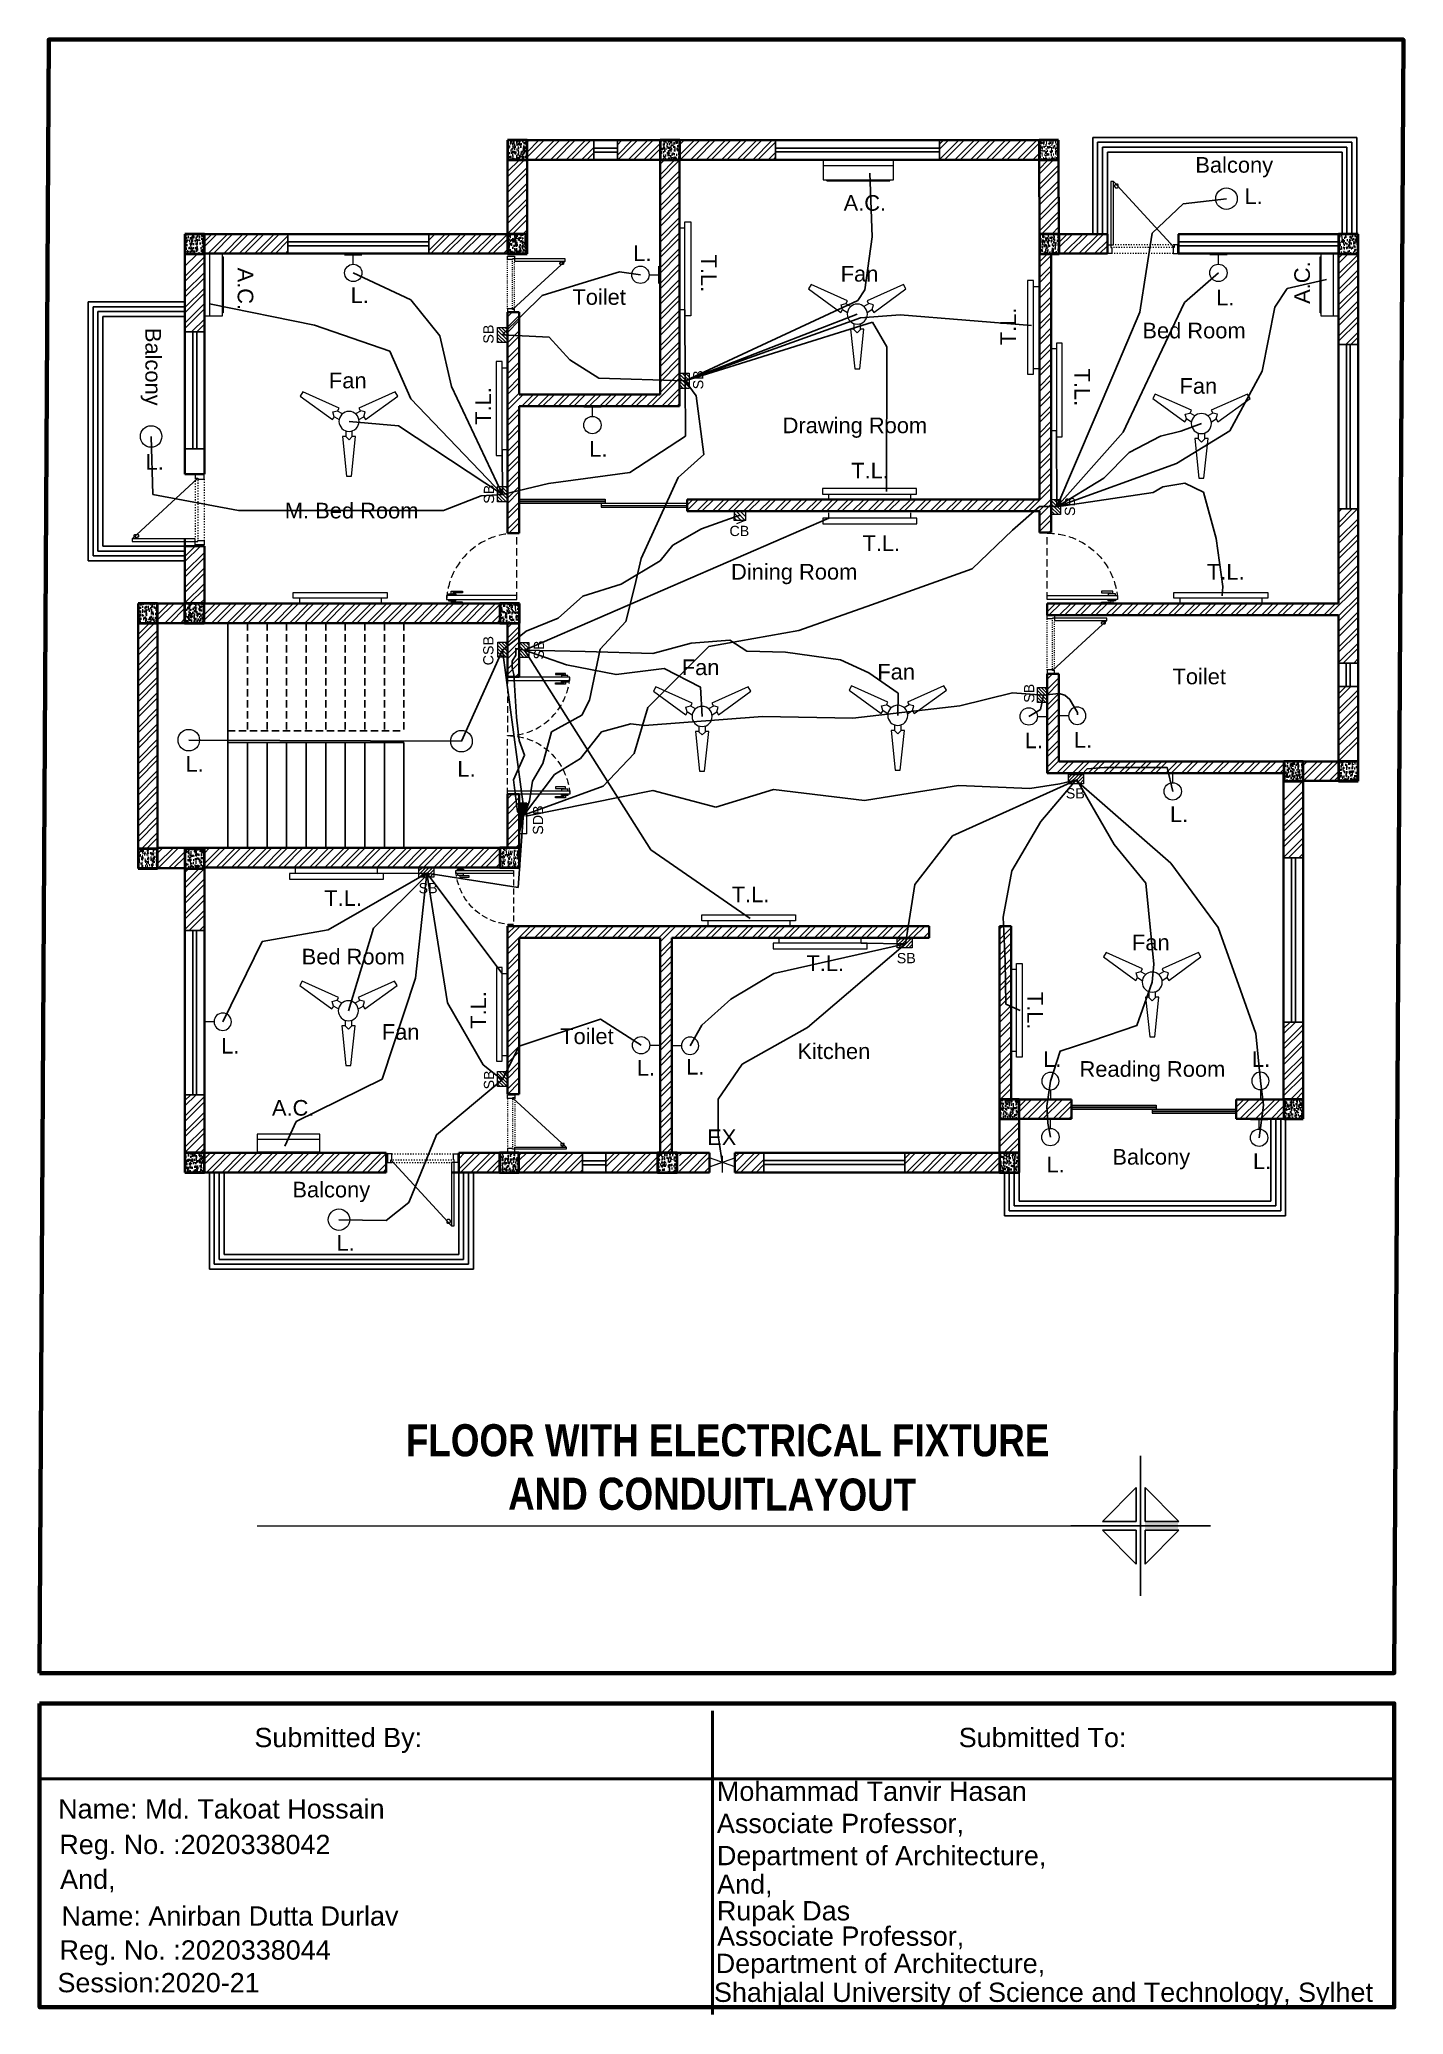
# Model space of a CAD drawing. Header units: inches. Extents: x 4161 to 8381, y 472 to 1500.
# Drawn here: x 5892 to 6590, y 477 to 1488 of the extents above; entities that cross this region are included whole.
import ezdxf

# ---------------------------------------------------------------- set-up
doc = ezdxf.new("R2010")
doc.units = ezdxf.units.IN
doc.header["$MEASUREMENT"] = 0
doc.linetypes.add('ACAD_ISO03W100', pattern=[30, 12, -18])
doc.linetypes.add('HIDDEN', pattern=[0.375, 0.25, -0.125])
doc.layers.get('0').update_dxf_attribs({"lineweight": 35})
for name, color, linetype, lineweight in [('0.Columns', 1, 'Continuous', 35), ('1.Wall', 7, 'Continuous', 35), ('Box', 7, 'Continuous', 15), ('Doors & Furni', 20, 'Continuous', 5), ('E_Elements', 7, 'Continuous', 15), ('E_FITTINGS', 7, 'Continuous', 15), ('Hatch', 7, 'Continuous', 15)]:
    doc.layers.add(name, color=color, linetype=linetype, lineweight=lineweight)
for name, color, linetype in [('3.Windows', 130, 'Continuous'), ('4.Hatch', 14, 'Continuous'), ('5.Texts', 50, 'Continuous'), ('6.Stairs', 161, 'Continuous'), ('8.Balcony', 90, 'Continuous'), ('9.Vent', 130, 'Continuous'), ('Electrical Components', 170, 'Continuous'), ('rod', 252, 'Continuous'), ('tex', 21, 'Continuous'), ('Wires', 90, 'Continuous'), ('wood', 20, 'Continuous')]:
    doc.layers.add(name, color=color, linetype=linetype)
doc.styles.get("Standard").update_dxf_attribs({"font": 'arial.ttf'})

msp = doc.modelspace()

# ---------------------------------------------------------------- texts
at = {"layer": '5.Texts', "color": 2, "true_color": 0xf1eb1f, "char_height": 8, "attachment_point": 1}
for s, insert in [('\\pxqc;Balcony', (6447.949, 1427.488)), ('\\pxqc;Toilet', (6123.145, 1359.89)), ('\\pxqc;Bed Room', (6427.379, 1342.733)), ('\\pxqc;Drawing Room', (6253.95, 1294.228)), ('\\pxqc;M. Bed Room', (5996.571, 1250.615)), ('\\pxqc;Dining Room', (6222.888, 1219.333)), ('\\pxqc;Toilet', (6430.046, 1165.757)), ('\\pxqc;Bed Room', (5997.423, 1022.444)), ('\\pxqc;Toilet', (6116.898, 981.715)), ('\\pxqc;Kitchen', (6243.168, 974.051)), ('\\pxqc;Reading Room', (6406.094, 964.958)), ('\\pxqc;Balcony', (6405.508, 920.018)), ('\\pxqc;Balcony', (5986.167, 903.265))]:
    msp.add_mtext_dynamic_manual_height_columns(s, width=110.71706, gutter_width=1, heights=[35.636], dxfattribs=dict(at, insert=insert))
at = {"layer": '5.Texts', "color": 7, "attachment_point": 1}
for s, width, gutter_width, heights, insert, char_height in [('\\pxqc;A.C.', 110.71706, 1, [35.636], (6259.049, 1408.018), 8), ('\\pxqc;L.', 110.71706, 1, [35.636], (6457.835, 1411.427), 8), ('\\pxqc;L.', 110.71706, 1, [35.636], (6145.291, 1382.297), 8), ('\\pxqc;Fan', 110.71706, 1, [35.636], (6256.31, 1371.755), 8), ('\\pxqc;L.', 110.71706, 1, [35.636], (6000.736, 1360.822), 8), ('\\pxqc;L.', 110.71706, 1, [35.636], (6443.38, 1359.626), 8), ('\\pxqc;Fan', 110.71706, 1, [35.636], (5994.592, 1317.171), 8), ('\\pxqc;Fan', 110.71706, 1, [35.636], (6429.59, 1314.389), 8), ('\\pxqc;L.', 110.71706, 1, [35.636], (5895.887, 1275.58), 8), ('\\pxqc;L.', 110.71706, 1, [35.636], (6122.778, 1282.172), 8), ('\\pxqc;T.L.', 110.71706, 1, [35.636], (6261.709, 1271.059), 8), ('\\pxqc;CB', 72.40653, 0.654, [23.305], (6214.012, 1238.825), 5.2318), ('\\pxqc;T.L.', 110.71706, 1, [35.636], (6267.469, 1233.952), 8), ('\\pxqc;T.L.', 110.71706, 1, [35.636], (6443.618, 1219.324), 8), ('\\pxqc;Fan', 110.71706, 1, [35.636], (6175.051, 1170.442), 8), ('\\pxqc;Fan', 110.71706, 1, [35.636], (6275.058, 1168.188), 8), ('\\pxqc;L.', 110.71706, 1, [35.636], (6345.464, 1133.062), 8), ('\\pxqc;L.', 110.71706, 1, [35.636], (6370.658, 1133.319), 8), ('\\pxqc;L.', 110.71706, 1, [35.636], (5916.297, 1120.993), 8), ('\\pxqc;L.', 110.71706, 1, [35.636], (6055.294, 1118.474), 8), ('\\pxqc;SB', 72.40653, 0.654, [23.305], (6385.826, 1104.586), 5.2318), ('\\pxqc;L.', 110.71706, 1, [35.636], (6419.76, 1095.306), 8), ('\\pxqc;T.L.', 110.71706, 1, [35.636], (5992.215, 1052.412), 8), ('\\pxqc;SB', 72.40653, 0.654, [23.305], (6054.83, 1056.114), 5.2318), ('\\pxqc;T.L.', 110.71706, 1, [35.636], (6200.562, 1054.294), 8), ('\\pxqc;Fan', 110.71706, 1, [35.636], (6405.27, 1029.679), 8), ('\\pxqc;T.L.', 110.71706, 1, [35.636], (6238.806, 1019.119), 8), ('\\pxqc;SB', 72.40653, 0.654, [23.305], (6299.363, 1020.29), 5.2318), ('\\pxqc;Fan', 110.71706, 1, [35.636], (6021.616, 983.909), 8), ('\\pxqc;L.', 110.71706, 1, [35.636], (5934.518, 976.858), 8), ('\\pxqc;L.', 110.71706, 1, [35.636], (6354.859, 970.028), 8), ('\\pxqc;L.', 110.71706, 1, [35.636], (6461.671, 970.028), 8), ('\\pxqc;L.', 110.71706, 1, [35.636], (6147.075, 965.589), 8), ('\\pxqc;L.', 110.71706, 1, [35.636], (6172.352, 966.12), 8), ('\\pxqc;A.C.', 110.71706, 1, [35.636], (5966.682, 945.087), 8), ('\\pxqc;EX', 110.71706, 1, [35.636], (6185.853, 930.032), 8), ('\\pxqc;L.', 110.71706, 1, [35.636], (6356.596, 916.067), 8), ('\\pxqc;L.', 110.71706, 1, [35.636], (6462.208, 917.743), 8), ('\\pxqc;L.', 110.71706, 1, [35.636], (5993.494, 876.042), 8)]:
    msp.add_mtext_dynamic_manual_height_columns(s, width=width, gutter_width=gutter_width, heights=heights, dxfattribs=dict(at, insert=insert, char_height=char_height))
for s, width, gutter_width, heights, insert, char_height, rotation in [('\\pxqc;T.L.', 110.71706, 1, [35.636], (6238.612, 1423.334), 8, 270), ('\\pxqc;A.C.', 110.71706, 1, [35.636], (6001.64, 1415.41), 8, 270), ('\\pxqc;A.C.', 110.71706, 1, [35.636], (6534.02, 1307.894), 8, 90), ('\\pxqc;T.L.', 110.71706, 1, [35.636], (6383.714, 1285.499), 8, 90), ('\\pxqc;SB', 72.40653, 0.654, [23.305], (6119.261, 1300.693), 5.2318, 90), ('\\pxqc;SB', 72.40653, 0.654, [23.305], (6226.507, 1277.319), 5.2318, 90), ('\\pxqc;T.L.', 110.71706, 1, [35.636], (6429.59, 1365.006), 8, 270), ('\\pxqc;T.L.', 110.71706, 1, [35.636], (6115.208, 1244.793), 8, 90), ('\\pxqc;SB', 72.40653, 0.654, [23.305], (6119.529, 1218.764), 5.2318, 90), ('\\pxqc;SB', 72.40653, 0.654, [23.305], (6416.655, 1212.511), 5.2318, 90), ('\\pxqc;CSB', 72.40653, 0.654, [23.305], (6119.21, 1138.764), 5.2318, 90), ('\\pxqc;SB', 72.40653, 0.654, [23.305], (6145.051, 1139.109), 5.2318, 90), ('\\pxqc;SB', 72.40653, 0.654, [23.305], (6395.81, 1116.946), 5.2318, 90), ('\\pxqc;SDB', 72.40653, 0.654, [23.305], (6144.61, 1052.089), 5.2318, 90), ('\\pxqc;T.L.', 110.71706, 1, [35.636], (6112.723, 935.784), 8, 90), ('\\pxqc;T.L.', 110.71706, 1, [35.636], (6405.515, 1046.145), 8, 270), ('\\pxqc;SB', 72.40653, 0.654, [23.305], (6119.558, 919.162), 5.2318, 90)]:
    msp.add_mtext_dynamic_manual_height_columns(s, width=width, gutter_width=gutter_width, heights=heights, dxfattribs=dict(at, insert=insert, char_height=char_height, rotation=rotation))
at = {"layer": '5.Texts', "color": 2, "true_color": 0xf1eb1f, "insert": (5954.441, 1375.561), "char_height": 8, "attachment_point": 1, "rotation": 270}
msp.add_mtext_dynamic_manual_height_columns('\\pxqc;Balcony', width=110.71706, gutter_width=1, heights=[35.636], dxfattribs=at)

# ---------------------------------------------------------------- blocks, each defined once
blk = doc.blocks.new('Window7')
at = {"layer": '3.Windows'}
for p, q in [((4180.8, 1757.9), (4096.8, 1757.9)), ((4096.8, 1757.9), (4096.8, 1747.9)), ((4180.8, 1747.9), (4180.8, 1757.9)), ((4180.8, 1747.9), (4180.8, 1757.9)), ((4180.8, 1757.9), (4180.8, 1753.2)), ((4180.8, 1753.2), (4180.8, 1753.2)), ((4096.8, 1747.9), (4180.8, 1747.9))]:
    blk.add_line(p, q, dxfattribs=at)
at = {"layer": '3.Windows', "color": 141, "true_color": 0xadddf7}
for p, q in [((4180.8, 1753.9), (4096.8, 1753.9)), ((4180.8, 1751.9), (4096.8, 1751.9))]:
    blk.add_line(p, q, dxfattribs=at)
blk = doc.blocks.new('window6')
at = {"layer": '3.Windows', "color": 141, "true_color": 0xadddf7}
for p, q in [((4180.7, 1736.8), (4108.7, 1736.8)), ((4180.7, 1734.8), (4108.7, 1734.8))]:
    blk.add_line(p, q, dxfattribs=at)
at = {"layer": '3.Windows'}
blk.add_lwpolyline([(4180.7, 1740.8), (4108.7, 1740.8), (4108.7, 1730.8), (4180.7, 1730.8)], close=True, dxfattribs=at)
blk = doc.blocks.new('window7 virtical')
at = {"layer": '3.Windows', "color": 141, "true_color": 0xadddf7}
for p, q in [((4405.5, 1605.9), (4405.5, 1689.9)), ((4407.5, 1605.9), (4407.5, 1689.9))]:
    blk.add_line(p, q, dxfattribs=at)
at = {"layer": '3.Windows'}
for p, q in [((4401.5, 1605.9), (4411.5, 1605.9)), ((4411.5, 1605.9), (4406.8, 1605.9)), ((4406.8, 1605.9), (4406.8, 1605.9))]:
    blk.add_line(p, q, dxfattribs=at)
blk.add_lwpolyline([(4411.5, 1605.9), (4411.5, 1689.9), (4401.5, 1689.9), (4401.5, 1605.9)], close=True, dxfattribs=at)
blk = doc.blocks.new('Vent')
at = {"layer": '9.Vent'}
for p, q in [((-12, -3.9), (-12, 6.1)), ((-12, 3.8), (-12, 6.1)), ((0, -3.9), (0, 6.1))]:
    blk.add_line(p, q, dxfattribs=at)
at = {"layer": '9.Vent', "color": 5}
for p, q in [((-12, 2), (0, 2)), ((-12, 0), (0, 0))]:
    blk.add_line(p, q, dxfattribs=at)
blk = doc.blocks.new('Dd2')
at = {"layer": 'rod', "lineweight": 13}
blk.add_lwpolyline([(-36.5, 41), (-2, 3.5)], dxfattribs=at)
blk.add_lwpolyline([(-36.5, 38.75), (-35.5, 38.75), (-35.5, 39.25, -0.4142136), (-35, 39.75), (-34.5, 39.75, -0.4142136), (-34, 39.25), (-34, 37.75, -0.4142136), (-34.5, 37.25), (-35, 37.25, -0.4142136), (-35.5, 37.75), (-35.5, 38.25), (-36.5, 38.25)], format="xyb", dxfattribs=at)
at = {"layer": 'rod', "linetype": 'ACAD_ISO03W100', "lineweight": 13, "ltscale": 0.05}
for points in [[(-3, 3.5), (-37.5, 3.5)], [(-2, 5), (-36.5, 5)], [(-2.5, 0), (-37.5, 0)]]:
    blk.add_lwpolyline(points, dxfattribs=at)
at = {"layer": 'wood', "lineweight": 13}
for points in [[(-36.5, 41), (-38, 41), (-38, 5), (-36.5, 5)], [(-40, 0), (-40, 5), (-38, 5), (-38, 3.5), (-37.5, 3.5), (-37.5, 0)], [(0, 0), (0, 5), (-2, 5), (-2, 3.5), (-2.5, 3.5), (-2.5, 0)]]:
    blk.add_lwpolyline(points, close=True, dxfattribs=at)
blk = doc.blocks.new('Door')
at = {"layer": 'Doors & Furni', "color": 20}
for p, q in [((4001.9, 980.9), (4000.6, 980.9)), ((4000.6, 980.9), (4000.6, 975.1)), ((4001.3, 975.1), (4001.3, 980.1)), ((4001.3, 980.1), (4001.9, 980.1)), ((4002.7, 982.3), (4001.9, 982.3)), ((4001.9, 982.3), (4001.9, 978.6)), ((4004.7, 983.4), (4002.7, 983.4)), ((4002.7, 983.4), (4002.7, 947.4)), ((4004.7, 947.4), (4004.7, 983.4)), ((4004.7, 982.3), (4005.6, 982.3)), ((4005.6, 982.3), (4005.6, 978.6)), ((4005.6, 980.9), (4006.9, 980.9)), ((4006.1, 980.1), (4005.6, 980.1)), ((4006.1, 975.1), (4006.1, 980.1)), ((4006.9, 980.9), (4006.9, 975.1)), ((4000.6, 975.1), (4001.3, 975.1)), ((4001.9, 978.6), (4002.7, 978.6)), ((4005.6, 978.6), (4004.7, 978.6)), ((4006.9, 975.1), (4006.1, 975.1)), ((4002.7, 947.4), (4004.7, 947.4))]:
    blk.add_line(p, q, dxfattribs=at)
at = {"layer": 'Doors & Furni', "color": 1, "linetype": 'HIDDEN', "ltscale": 15}
blk.add_line((4002.7, 947.4), (4036.6, 947.4), dxfattribs=at)
blk.add_arc((4000.6, 947.4), 36, 0, 86.583, dxfattribs=at)
blk = doc.blocks.new('Main door')
at = {"layer": 'Doors & Furni', "color": 20, "rotation": 270}
blk.add_blockref('Door', (2262.3, 5102.4), dxfattribs=at)
at = {"layer": 'Doors & Furni', "color": 20, "xscale": -1, "rotation": 270}
blk.add_blockref('Door', (2262.3, -2970.8), dxfattribs=at)
blk = doc.blocks.new('Hatch')
at = {"layer": '4.Hatch', "color": 244, "linetype": 'Continuous', "true_color": 0x991b1e}
for p, q in [((3054.7, 1312.6), (3058.4, 1316.3)), ((3054.7, 1309.9), (3061.1, 1316.3)), ((3056.4, 1306.3), (3066.4, 1316.3)), ((3059.1, 1306.3), (3069.1, 1316.3)), ((3064.4, 1306.3), (3074.4, 1316.3)), ((3067, 1306.3), (3077, 1316.3)), ((3072.3, 1306.3), (3082.3, 1316.3)), ((3075, 1306.3), (3085, 1316.3)), ((3080.3, 1306.3), (3090.3, 1316.3)), ((3082.9, 1306.3), (3092.9, 1316.3)), ((3088.2, 1306.3), (3097.4, 1315.5)), ((3044.7, 1299.9), (3051.1, 1306.3)), ((3044.7, 1294.6), (3054.7, 1304.6)), ((3090.9, 1306.3), (3097.4, 1312.8)), ((3096.2, 1306.3), (3097.4, 1307.5)), ((3044.7, 1292), (3054.7, 1302)), ((3044.7, 1286.7), (3054.7, 1296.7)), ((3044.7, 1284), (3054.7, 1294)), ((3044.7, 1278.7), (3054.7, 1288.7)), ((3044.7, 1276.1), (3054.7, 1286.1)), ((3044.7, 1270.8), (3054.7, 1280.8)), ((3044.7, 1268.1), (3054.7, 1278.1)), ((3048.3, 1266.4), (3054.7, 1272.8)), ((3051, 1266.4), (3054.7, 1270.2)), ((3044.7, 1151.4), (3049.9, 1156.6)), ((3044.7, 1148.8), (3052.6, 1156.6)), ((3044.7, 1143.5), (3054.7, 1153.5)), ((3044.7, 1140.8), (3054.7, 1150.8)), ((3044.7, 1135.5), (3054.7, 1145.5)), ((3044.7, 1132.9), (3054.7, 1142.9)), ((3044.7, 1127.6), (3054.7, 1137.6)), ((3047.1, 1127.3), (3054.7, 1134.9)), ((3030.7, 1121.5), (3036.5, 1127.3)), ((3030.7, 1118.9), (3039.2, 1127.3)), ((3034.5, 1117.3), (3044.5, 1127.3)), ((3037.1, 1117.3), (3044.7, 1124.9)), ((3052.4, 1127.3), (3054.7, 1129.6)), ((3054.7, 1121.7), (3060.4, 1127.3)), ((3054.7, 1119), (3063, 1127.3)), ((3058.3, 1117.3), (3068.3, 1127.3)), ((3061, 1117.3), (3071, 1127.3)), ((3066.3, 1117.3), (3076.3, 1127.3)), ((3068.9, 1117.3), (3078.9, 1127.3)), ((3074.2, 1117.3), (3084.2, 1127.3)), ((3076.9, 1117.3), (3086.9, 1127.3)), ((3082.2, 1117.3), (3092.2, 1127.3)), ((3084.8, 1117.3), (3094.8, 1127.3)), ((3090.1, 1117.3), (3100.1, 1127.3)), ((3092.8, 1117.3), (3102.8, 1127.3)), ((3098.1, 1117.3), (3108.1, 1127.3)), ((3100.7, 1117.3), (3110.7, 1127.3)), ((3106.1, 1117.3), (3116.1, 1127.3)), ((3108.7, 1117.3), (3118.7, 1127.3)), ((3114, 1117.3), (3124, 1127.3)), ((3116.7, 1117.3), (3126.7, 1127.3)), ((3122, 1117.3), (3132, 1127.3)), ((3124.6, 1117.3), (3134.6, 1127.3)), ((3129.9, 1117.3), (3139.9, 1127.3)), ((3132.6, 1117.3), (3142.6, 1127.3)), ((3137.9, 1117.3), (3147.9, 1127.3)), ((3140.5, 1117.3), (3150.5, 1127.3)), ((3145.8, 1117.3), (3155.8, 1127.3)), ((3148.5, 1117.3), (3158.5, 1127.3)), ((3153.8, 1117.3), (3163.8, 1127.3)), ((3156.4, 1117.3), (3166.4, 1127.3)), ((3161.7, 1117.3), (3171.7, 1127.3)), ((3164.4, 1117.3), (3174.4, 1127.3)), ((3169.7, 1117.3), (3179.7, 1127.3)), ((3172.3, 1117.3), (3182.3, 1127.3)), ((3177.6, 1117.3), (3187.6, 1127.3)), ((3180.3, 1117.3), (3190.3, 1127.3)), ((3185.6, 1117.3), (3195.6, 1127.3)), ((3188.3, 1117.3), (3198.3, 1127.3)), ((3193.6, 1117.3), (3203.6, 1127.3)), ((3196.2, 1117.3), (3205.7, 1126.8)), ((3201.5, 1117.3), (3205.7, 1121.5)), ((3042.4, 1117.3), (3044.7, 1119.6)), ((3204.2, 1117.3), (3205.7, 1118.9)), ((3209.7, 1114.9), (3212.1, 1117.3)), ((3209.7, 1109.6), (3215.7, 1115.6)), ((3209.7, 1107), (3215.7, 1113)), ((3209.7, 1101.7), (3215.7, 1107.7)), ((3209.7, 1099), (3215.7, 1105)), ((3209.7, 1093.7), (3215.7, 1099.7)), ((3209.7, 1091), (3215.7, 1097)), ((3213.8, 1089.8), (3215.7, 1091.7))]:
    blk.add_line(p, q, dxfattribs=at)
blk = doc.blocks.new('FAN')
at = {"layer": 'E_Elements'}
for p, q in [((-23.6, 15.1), (-24.9, 12.9)), ((-24.9, 12.9), (-8.4, 0.9)), ((-5, 6.8), (-23.6, 15.1)), ((23.6, 15.1), (5, 6.8)), ((8.4, 0.9), (24.9, 12.9)), ((24.9, 12.9), (23.6, 15.1)), ((-8.4, 0.9), (-7.5, 2.4)), ((-8.3, 4.8), (-5.9, 5.4)), ((-7.6, 2.4), (-8.3, 4.8)), ((-7.5, 2.4), (-5.1, 0.9)), ((-5.8, 5.3), (-5, 6.8)), ((-3.3, 3.9), (-5.8, 5.3)), ((5.8, 5.3), (3.3, 3.9)), ((5, 6.8), (5.8, 5.3)), ((5.1, 0.9), (7.5, 2.4)), ((8.3, 4.8), (5.9, 5.4)), ((7.5, 2.4), (8.4, 0.9)), ((7.6, 2.4), (8.3, 4.8)), ((-3.4, -7.7), (-1.3, -28)), ((-1.7, -7.7), (-3.4, -7.7)), ((-1.7, -4.8), (-1.7, -7.7)), ((-1.7, -7.8), (0, -9.5)), ((0, -9.5), (1.7, -7.8)), ((1.3, -28), (3.4, -7.7)), ((1.7, -7.7), (1.7, -4.8)), ((3.4, -7.7), (1.7, -7.7)), ((-1.3, -28), (1.3, -28))]:
    blk.add_line(p, q, dxfattribs=at)
for start, end in [(360, 180), (180, 0)]:
    blk.add_arc((0, 0), 5.14, start, end, dxfattribs=at)
blk = doc.blocks.new('AC')
at = {"layer": 'E_Elements'}
for p, q in [((5826.63, 1009.16), (5858.63, 1009.16)), ((5826.63, 1000.16), (5826.63, 1009.16)), ((5828.29, 1009.63), (5856.95, 1009.63)), ((5828.29, 1009.63), (5828.29, 1009.16)), ((5856.95, 1009.63), (5856.95, 1009.16)), ((5858.63, 1009.16), (5858.63, 1009.16)), ((5858.63, 1009.16), (5858.63, 1000.16)), ((5826.63, 1002.72), (5858.63, 1002.72)), ((5858.63, 1000.16), (5826.63, 1000.16))]:
    blk.add_line(p, q, dxfattribs=at)
blk = doc.blocks.new('O')
at = {"layer": 'E_Elements', "ltscale": 4}
for p, q in [((9523.6, 2111.6), (9520.9, 2111.6)), ((9523.6, 2069.7), (9520.9, 2069.7))]:
    blk.add_line(p, q, dxfattribs=at)
at = {"layer": 'E_Elements', "ltscale": 0.01}
blk.add_lwpolyline([(9526.6, 2066.6), (9526.6, 2114.6), (9523.6, 2114.6), (9523.6, 2066.6)], close=True, dxfattribs=at)
blk = doc.blocks.new('A$C482B25E6')
at = {"layer": 'E_FITTINGS'}
for p, q in [((0, 0), (0, 7.1)), ((3.9, 3.55), (0, 3.55))]:
    blk.add_line(p, q, dxfattribs=at)
blk.add_circle((7.45, 3.55), 3.55, dxfattribs=at)
blk = doc.blocks.new('2')
at = {"layer": 'Hatch', "ltscale": 0.01}
h = blk.add_hatch(dxfattribs=at)
h.set_pattern_fill('ANSI31', color=256, scale=10, style=0)
h.paths.add_polyline_path([(7846.8, 2035.9), (7842, 2035.9), (7842, 2028.2), (7846.8, 2028.2)])
at = {"layer": 'E_Elements'}
blk.add_lwpolyline([(7842, 2028.2), (7846.8, 2028.2), (7846.8, 2035.9), (7842, 2035.9)], close=True, dxfattribs=at)
blk = doc.blocks.new('A$C50C60B13')
at = {"layer": 'E_Elements'}
for p, q in [((0, 6.1), (0, 0)), ((24.9, 6.1), (0, 0)), ((0, 6.1), (24.9, 6.1)), ((0.1, 0), (0.1, 0)), ((0.2, 0), (0.3, 0.1)), ((0.4, 0), (0.6, 0.1)), ((0.6, 0), (0.8, 0.2)), ((0.8, 0), (1, 0.3)), ((0.9, 0), (1.3, 0.3)), ((1.1, 0), (1.5, 0.4)), ((1.3, 0), (1.7, 0.4)), ((1.5, 0), (2, 0.5)), ((1.7, 0), (2.2, 0.5)), ((1.8, 0), (2.4, 0.6)), ((2, 0), (2.7, 0.7)), ((2.2, 0), (2.9, 0.7)), ((2.4, 0), (3.1, 0.8)), ((2.5, 0), (3.4, 0.8)), ((2.7, 0), (3.6, 0.9)), ((2.9, 0), (3.8, 0.9)), ((3.1, 0), (4.1, 1)), ((3.2, 0), (4.3, 1.1)), ((3.4, 0), (4.5, 1.1)), ((3.6, 0), (4.8, 1.2)), ((3.8, 0), (5, 1.2)), ((4, 0), (5.2, 1.3)), ((4.1, 0), (5.5, 1.3)), ((4.3, 0), (5.7, 1.4)), ((4.5, 0), (5.9, 1.5)), ((4.7, 0), (6.2, 1.5)), ((4.8, 0), (6.4, 1.6)), ((5, 0), (6.6, 1.6)), ((5.2, 0), (6.9, 1.7)), ((5.4, 0), (7.1, 1.7)), ((5.5, 0), (7.3, 1.8)), ((5.7, 0), (7.6, 1.9)), ((5.9, 0), (7.8, 1.9)), ((6.1, 0), (8, 2)), ((6.3, 0), (8.3, 2)), ((6.4, 0), (8.5, 2.1)), ((6.6, 0), (8.7, 2.1)), ((6.8, 0), (9, 2.2)), ((7, 0), (9.2, 2.3)), ((7.1, 0), (9.4, 2.3)), ((7.3, 0), (9.7, 2.4)), ((7.5, 0), (9.9, 2.4)), ((7.7, 0), (10.1, 2.5)), ((7.8, 0), (10.4, 2.5)), ((8, 0), (10.6, 2.6)), ((8.2, 0), (10.9, 2.7)), ((8.4, 0), (11.1, 2.7)), ((8.6, 0), (11.3, 2.8)), ((8.7, 0), (11.6, 2.8)), ((8.9, 0), (11.8, 2.9)), ((9.1, 0), (12, 2.9)), ((9.3, 0), (12.3, 3)), ((9.4, 0), (12.5, 3.1)), ((9.6, 0), (12.7, 3.1)), ((9.8, 0), (13, 3.2)), ((10, 0), (13.2, 3.2)), ((10.1, 0), (13.4, 3.3)), ((10.3, 0), (13.7, 3.3)), ((10.5, 0), (13.9, 3.4)), ((10.7, 0), (14.1, 3.5)), ((10.8, 0), (14.4, 3.5)), ((11, 0), (14.6, 3.6)), ((11.2, 0), (14.8, 3.6)), ((11.4, 0), (15.1, 3.7)), ((11.6, 0), (15.3, 3.7)), ((11.7, 0), (15.5, 3.8)), ((11.9, 0), (15.8, 3.9)), ((12.1, 0), (16, 3.9)), ((12.3, 0), (16.2, 4)), ((12.4, 0), (16.5, 4)), ((12.6, 0), (16.7, 4.1)), ((12.8, 0), (16.9, 4.1)), ((13, 0), (17.2, 4.2)), ((13.1, 0), (17.4, 4.3)), ((13.3, 0), (17.6, 4.3)), ((13.5, 0), (17.9, 4.4)), ((13.7, 0), (18.1, 4.4)), ((13.9, 0), (18.3, 4.5)), ((14, 0), (18.6, 4.5)), ((14.2, 0), (18.8, 4.6)), ((14.4, 0), (19, 4.7)), ((14.6, 0), (19.3, 4.7)), ((14.7, 0), (19.5, 4.8)), ((14.9, 0), (19.7, 4.8)), ((15.1, 0), (20, 4.9)), ((15.3, 0), (20.2, 4.9)), ((15.4, 0), (20.4, 5)), ((15.6, 0), (20.7, 5.1)), ((15.8, 0), (20.9, 5.1)), ((16, 0), (21.1, 5.2)), ((16.2, 0), (21.4, 5.2)), ((16.3, 0), (21.6, 5.3)), ((16.5, 0), (21.8, 5.3)), ((16.7, 0), (22.1, 5.4)), ((16.9, 0), (22.3, 5.5)), ((17, 0), (22.6, 5.5)), ((17.2, 0), (22.8, 5.6)), ((17.4, 0), (23, 5.6)), ((17.6, 0), (23.3, 5.7)), ((17.7, 0), (23.5, 5.7)), ((17.9, 0), (23.7, 5.8)), ((18.1, 0), (24, 5.9)), ((18.3, 0), (24.2, 5.9)), ((18.5, 0), (24.4, 6)), ((18.6, 0), (24.7, 6)), ((18.8, 0), (24.9, 6.1)), ((19, 0), (24.9, 5.9)), ((19.2, 0), (24.9, 5.7)), ((19.3, 0), (24.9, 5.5)), ((19.5, 0), (24.9, 5.4)), ((19.7, 0), (24.9, 5.2)), ((19.9, 0), (24.9, 5)), ((20, 0), (24.9, 4.8)), ((20.2, 0), (24.9, 4.7)), ((20.4, 0), (24.9, 4.5)), ((20.6, 0), (24.9, 4.3)), ((20.7, 0), (24.9, 4.1)), ((20.9, 0), (24.9, 4)), ((21.1, 0), (24.9, 3.8)), ((21.3, 0), (24.9, 3.6)), ((21.5, 0), (24.9, 3.4)), ((21.6, 0), (24.9, 3.3)), ((21.8, 0), (24.9, 3.1)), ((22, 0), (24.9, 2.9)), ((22.2, 0), (24.9, 2.7)), ((22.3, 0), (24.9, 2.5)), ((22.5, 0), (24.9, 2.4)), ((22.7, 0), (24.9, 2.2)), ((22.9, 0), (24.9, 2)), ((23, 0), (24.9, 1.8)), ((23.2, 0), (24.9, 1.7)), ((23.4, 0), (24.9, 1.5)), ((23.6, 0), (24.9, 1.3)), ((23.8, 0), (24.9, 1.1)), ((23.9, 0), (24.9, 1)), ((24.1, 0), (24.9, 0.8)), ((24.3, 0), (24.9, 0.6)), ((24.5, 0), (24.9, 0.4)), ((24.6, 0), (24.9, 0.2)), ((24.8, 0), (24.9, 0.1)), ((24.9, 6.1), (24.9, 0)), ((0, 0), (24.9, 0))]:
    blk.add_line(p, q, dxfattribs=at)
blk = doc.blocks.new('l')
at = {"layer": 'Hatch', "ltscale": 0.01}
h = blk.add_hatch(dxfattribs=at)
h.set_pattern_fill('ANSI31', color=256, scale=10, style=0)
h.set_pattern_definition([(45, (-245.7583, -15.9394), (-0.88388348, 0.88388348), [])])
h.paths.add_polyline_path([(7980.58, 2127.19), (7980.58, 2132.19), (7977.08, 2132.19), (7977.08, 2127.19)])
at = {"layer": 'E_FITTINGS', "ltscale": 0.01}
blk.add_line((7980.58, 2132.19), (7982.15, 2128.25), dxfattribs=at)
blk.add_lwpolyline([(7977.08, 2127.19), (7980.58, 2127.19), (7980.58, 2132.19), (7977.08, 2132.19)], close=True, dxfattribs=at)
blk = doc.blocks.new('Column2.0')
at = {"layer": '0.Columns', "true_color": 0x991b1e}
h = blk.add_hatch(dxfattribs=at)
h.set_pattern_fill('AR-CONC', color=244, scale=0.54)
h.set_pattern_definition([(50, (868.9964, 332.3348), (3.873205, -0.3388615), [0.405, -4.455]), (355, (868.9964, 332.335), (-0.7492572, 4.0618375), [0.324, -3.564]), (100.45144, (869.319, 332.3066), (3.1239478, 3.722976), [0.344197, -3.7861674]), (46.1842, (868.9964, 333.415), (5.763103, -0.893804), [0.6075, -6.6825]), (96.63564, (869.4767, 333.3403), (5.0471745, 5.2602404), [0.516296, -5.679254]), (351.18416, (868.9964, 333.415), (5.0471745, 5.26024), [0.486, -5.346]), (21, (869.5364, 333.1448), (3.223298, -2.174142), [0.405, -4.455]), (326, (869.5364, 333.145), (1.3139028, 3.9158102), [0.324, -3.564]), (71.45144, (869.805, 332.9636), (4.537201, 1.7416682), [0.344197, -3.7861674]), (37.5, (868.9964, 332.3348), (0.0656632, 1.7976268), [0, -3.5208, 0, -3.618, 0, -3.5775]), (7.5, (868.9964, 332.3348), (1.4205755, 2.1298232), [0, -2.0628, 0, -3.4398, 0, -1.3635]), (327.5, (867.7922, 332.3348), (2.88264116, -0.1217963), [0, -1.35, 0, -4.212, 0, -5.589]), (317.5, (867.2522, 332.3348), (3.1492053, 0.5405669), [0, -1.755, 0, -2.7972, 0, -3.969])])
h.paths.add_polyline_path([(4674.9, 1327.6), (4674.9, 1337.6), (4664.9, 1337.6), (4664.9, 1327.6)])
at = {"layer": '0.Columns', "linetype": 'ACAD_ISO03W100', "lineweight": 40}
for p, q in [((4674.9, 1337.6), (4664.9, 1337.6)), ((4664.9, 1337.6), (4664.9, 1327.6)), ((4674.9, 1327.6), (4674.9, 1337.6)), ((4664.9, 1327.6), (4674.9, 1327.6))]:
    blk.add_line(p, q, dxfattribs=at)
blk = doc.blocks.new('Title Box 2.0')
at = {"lineweight": 50, "ltscale": 0.5}
for p, q in [((5341.2, 665.1), (5341.2, 509.8)), ((4997, 630.3), (5689.8, 630.3))]:
    blk.add_line(p, q, dxfattribs=at)
at = {"lineweight": 100, "ltscale": 0.5}
for points in [[(4997, 684.4), (5689.8, 684.4), (5694.5, 1520.1), (5001.7, 1520.1), (4997, 684.4)], [(4997, 668.9), (4997, 513.5), (5689.8, 513.5), (5689.8, 668.9), (4997, 668.9)]]:
    blk.add_lwpolyline(points, dxfattribs=at)
at = {"color": 2, "insert": (5343.5, 554.8), "char_height": 9.865, "width": 131.411, "attachment_point": 1}
blk.add_mtext('Associate Professor,', dxfattribs=at)
at = {"layer": '5.Texts', "color": 2, "true_color": 0xf1eb1f}
for s, height, p in [('And,', 9.86, (5343.5, 571.5)), ('Rupak Das', 9.86, (5343.4, 557.9)), ('Department of Architecture,', 9.865, (5342.8, 531)), ('Shahjalal University of Science and Technology, Sylhet', 9.865, (5341.9, 516.2))]:
    blk.add_text(s, height=height, dxfattribs=at).set_placement(p)
at = {"layer": '5.Texts', "color": 2, "true_color": 0xf1eb1f, "attachment_point": 1}
for s, width, insert, char_height in [('\\pxqc;Submitted By:', 136.525, (5081.5, 656.4), 9.865), ('\\pxqc;Submitted To:', 136.525, (5441.7, 656.4), 9.865), ('\\pxqc;Name: Md. Takoat Hossain', 169.373, (5005.3, 619.9), 9.865), ('\\pxqc;Reg. No. :2020338042', 147.474, (5002.7, 601.7), 9.865), ('\\pxqc;And,', 136.525, (4953.4, 583.9), 9.86), ('\\pxqc;Name: Anirban Dutta Durlav', 178.758, (5005, 565.1), 9.865), ('\\pxqc;Reg. No. :2020338044', 147.474, (5002.8, 547.7), 9.865), ('\\pxqc;Session:2020-21', 136.525, (4989.6, 531), 9.865)]:
    blk.add_mtext_dynamic_manual_height_columns(s, width=width, gutter_width=1.23, heights=[43.9], dxfattribs=dict(at, insert=insert, char_height=char_height))
at = {"layer": '5.Texts', "color": 2, "true_color": 0xf1eb1f, "insert": (5343.4, 628.9), "char_height": 9.865, "width": 174.913, "attachment_point": 1}
blk.add_mtext('Mohammad Tanvir Hasan\\PAssociate Professor, \\PDepartment of Architecture,', dxfattribs=at)
blk = doc.blocks.new('north')
blk.add_hatch(color=253).paths.add_polyline_path([(-2, 1.5), (-2, -1.5), (-17.05, -1.5), (-17.05, 1.5)])
at = {"color": 253}
for p, q in [((0, -32.08), (0, 32.08)), ((-17.55, 2), (-2, 17.55)), ((-2, 2), (-2, 17.55)), ((2, 2), (2, 17.55)), ((17.55, 2), (2, 17.55)), ((-32.08, 0), (32.08, 0)), ((-2, 2), (-17.55, 2)), ((17.55, 2), (2, 2)), ((-2, -2), (-17.55, -2)), ((-2, -17.55), (-17.55, -2)), ((-2, -17.55), (-2, -2)), ((2, -17.55), (2, -2)), ((17.55, -2), (2, -2)), ((17.55, -2), (2, -17.55))]:
    blk.add_line(p, q, dxfattribs=at)
blk = doc.blocks.new('A$C7D5710E3')
at = {"layer": 'rod', "xscale": 1.59375, "yscale": 1.59375, "zscale": 1.59375}
blk.add_blockref('north', (92.6, -23.7), dxfattribs=at)
blk = doc.blocks.new('Symbol')
at = {"ltscale": 0.5}
blk.add_line((-20931.9, -93873.8), (-20515.8, -93873.8), dxfattribs=at)
at = {"layer": 'tex', "color": 253, "ltscale": 0.5, "xscale": -0.6999999999970897, "yscale": 0.6999999999970897, "zscale": 0.7}
blk.add_blockref('A$C7D5710E3', (-20415.2, -93857.2), dxfattribs=at)
blk = doc.blocks.new('Title Text')
at = {"layer": '5.Texts', "color": 2, "true_color": 0xf1eb1f, "char_height": 16.419, "attachment_point": 1}
for s, insert, width in [('{\\fSwis721 Cn BT|b1|i0|c0|p34;\\C256; FLOOR WITH ELECTRICAL FIXTURE \\P           AND CONDUIT  }', (6338.4, 782.2), 837.024), ('{\\fSwis721 Cn BT|b1|i0|c0|p34;\\C256;LAYOUT \\P\\pxqc;}', (6527.3, 754.4), 227.235)]:
    blk.add_mtext(s, dxfattribs=dict(at, insert=insert, width=width))

# ---------------------------------------------------------------- linework, layer by layer
at = {"layer": '1.Wall'}
for p, q in [((6209.682, 1436.067), (6131.682, 1436.067)), ((6131.682, 1388.067), (6131.682, 1436.067)), ((6209.682, 1436.067), (6215.682, 1436.067)), ((6215.682, 1436.067), (6413.411, 1436.067)), ((6209.682, 1426.067), (6141.682, 1426.067)), ((6141.682, 1388.067), (6141.682, 1426.067)), ((6209.682, 1388.067), (6209.682, 1426.067)), ((6219.682, 1388.067), (6219.682, 1426.067)), ((6219.682, 1426.067), (6403.467, 1426.067)), ((6403.467, 1426.067), (6403.683, 1388.011)), ((6413.467, 1426.096), (6413.682, 1388.067)), ((6131.682, 1388.067), (5966.682, 1388.067)), ((5966.682, 1388.067), (5966.682, 1265.33)), ((6141.682, 1388.067), (6141.682, 1378.067)), ((6209.682, 1388.067), (6209.682, 1306.067)), ((6219.682, 1388.067), (6219.682, 1378.066)), ((6403.683, 1388.011), (6403.683, 1378.067)), ((6438.42, 1388.067), (6413.682, 1388.067)), ((6438.42, 1388.067), (6438.42, 1378.067)), ((6524.61, 1388.067), (6474.746, 1388.067)), ((6474.746, 1388.067), (6474.746, 1378.067)), ((6566.682, 1388.067), (6524.61, 1388.067)), ((6556.511, 1388.067), (6566.682, 1388.067)), ((6566.682, 1114.292), (6566.682, 1388.067)), ((6131.682, 1378.067), (5976.682, 1378.067)), ((5976.682, 1378.067), (5976.682, 1265.33)), ((6131.682, 1378.067), (6141.682, 1378.067)), ((6219.682, 1378.066), (6219.682, 1300.067)), ((6403.683, 1378.067), (6403.683, 1252.301)), ((6438.42, 1378.067), (6409.683, 1378.067)), ((6409.683, 1378.067), (6409.683, 1252.301)), ((6474.746, 1378.067), (6528.989, 1378.067)), ((6556.682, 1378.067), (6524.61, 1378.067)), ((6556.682, 1199.067), (6556.682, 1378.067)), ((6131.682, 1348.067), (6131.682, 1235.067)), ((6131.682, 1348.067), (6137.682, 1348.067)), ((6137.682, 1348.067), (6137.682, 1306.067)), ((6209.682, 1306.067), (6137.682, 1306.067)), ((6137.682, 1300.067), (6137.682, 1235.067)), ((6137.682, 1300.067), (6137.682, 1235.067)), ((6209.682, 1300.067), (6137.682, 1300.067)), ((6209.682, 1300.067), (6215.682, 1300.067)), ((6215.682, 1300.067), (6219.682, 1300.067)), ((5976.682, 1265.33), (5966.682, 1265.33)), ((6403.683, 1252.301), (6223.51, 1252.301)), ((6223.51, 1252.301), (6223.51, 1246.301)), ((6403.683, 1246.301), (6223.51, 1246.301)), ((6403.683, 1246.301), (6403.683, 1235.394)), ((6409.683, 1252.301), (6409.683, 1235.394)), ((6131.682, 1235.067), (6137.682, 1235.067)), ((5966.682, 1232.168), (5966.682, 1199.067)), ((5966.682, 1228.391), (5976.682, 1228.391)), ((5976.682, 1228.391), (5976.682, 1199.067)), ((5966.682, 1199.067), (5942.682, 1199.067)), ((5942.682, 1199.067), (5942.682, 1063.617)), ((6131.682, 1199.067), (5976.682, 1199.067)), ((6127.682, 1199.067), (6127.682, 1189.067)), ((6131.682, 1199.067), (6137.682, 1199.067)), ((6137.682, 1199.067), (6137.682, 1161.567)), ((6407.682, 1193.067), (6407.682, 1199.067)), ((6413.682, 1199.067), (6407.682, 1199.067)), ((6413.682, 1193.067), (6407.682, 1193.067)), ((6556.682, 1199.067), (6413.682, 1199.067)), ((6556.682, 1193.067), (6413.682, 1193.067)), ((6556.682, 1118.292), (6556.682, 1193.067)), ((5966.682, 1189.067), (5952.682, 1189.067)), ((5966.682, 1189.067), (5952.682, 1189.067)), ((5952.682, 1189.067), (5952.682, 1074.067)), ((6131.682, 1189.067), (5966.682, 1189.067)), ((6131.682, 1189.067), (6131.682, 1161.567)), ((6407.682, 1114.292), (6407.682, 1163.067)), ((6413.682, 1163.067), (6407.682, 1163.067)), ((6413.682, 1118.292), (6413.682, 1163.067)), ((6131.682, 1161.567), (6137.682, 1161.567)), ((6407.682, 1114.292), (6407.682, 1112.292)), ((6413.682, 1112.292), (6407.682, 1112.292)), ((6528.573, 1118.292), (6413.682, 1118.292)), ((6528.573, 1112.292), (6413.682, 1112.292)), ((6528.573, 1118.292), (6556.682, 1118.292)), ((6528.573, 1108.292), (6528.573, 1112.292)), ((6566.682, 1114.292), (6566.682, 1108.292)), ((6131.682, 1101.567), (6131.682, 1074.067)), ((6131.682, 1101.567), (6137.682, 1101.567)), ((6137.682, 1101.567), (6137.682, 1064.067)), ((6528.573, 1108.292), (6528.573, 945.428)), ((6538.573, 1108.292), (6566.682, 1108.292)), ((6538.573, 1108.292), (6538.573, 941.428)), ((5966.682, 1074.067), (5952.682, 1074.067)), ((5966.682, 1074.067), (6131.682, 1074.067)), ((5942.682, 1063.617), (5966.682, 1063.617)), ((5966.682, 1063.617), (5966.682, 908.067)), ((5976.682, 1064.067), (6131.682, 1064.067)), ((5976.682, 1064.067), (5976.682, 918.067)), ((6131.682, 1064.067), (6137.682, 1064.067)), ((6131.682, 1034.067), (6131.682, 948.067)), ((6137.682, 1034.067), (6131.682, 1034.067)), ((6137.682, 1034.067), (6215.682, 1034.067)), ((6215.682, 1034.067), (6347.23, 1034.067)), ((6347.23, 1028.067), (6347.23, 1034.067)), ((6383.23, 1034.067), (6389.23, 1034.067)), ((6383.23, 1028.067), (6383.23, 1034.067)), ((6389.23, 1028.067), (6389.23, 1034.067)), ((6137.682, 1028.067), (6209.682, 1028.067)), ((6137.682, 1028.067), (6137.682, 948.067)), ((6209.682, 1028.067), (6209.682, 918.067)), ((6215.682, 1028.067), (6215.682, 918.067)), ((6215.682, 1028.067), (6347.23, 1028.067)), ((6383.23, 1028.067), (6383.23, 918.067)), ((6389.23, 1028.067), (6389.23, 945.428)), ((6137.682, 948.067), (6131.682, 948.067)), ((6393.23, 945.428), (6389.23, 945.428)), ((6420.07, 945.428), (6393.23, 945.428)), ((6420.07, 945.428), (6420.07, 935.428)), ((6528.573, 945.428), (6504.277, 945.428)), ((6504.277, 945.428), (6504.277, 935.428)), ((6538.573, 941.428), (6538.573, 935.428)), ((6393.23, 935.428), (6393.23, 908.067)), ((6420.07, 935.428), (6393.23, 935.428)), ((6532.573, 935.428), (6504.277, 935.428)), ((6532.573, 935.428), (6538.573, 935.428)), ((5976.682, 918.067), (6069.627, 918.067)), ((6069.627, 918.067), (6069.627, 908.067)), ((6106.687, 918.067), (6131.682, 918.067)), ((6106.687, 908.057), (6106.687, 918.067)), ((6131.682, 918.067), (6137.682, 918.067)), ((6137.682, 918.067), (6209.682, 918.067)), ((6215.682, 918.067), (6234.92, 918.067)), ((6234.92, 915.568), (6234.92, 918.067)), ((6234.92, 918.067), (6234.92, 908.067)), ((6247.982, 918.067), (6383.23, 918.067)), ((6247.982, 915.568), (6247.982, 918.067)), ((6247.982, 918.067), (6247.982, 908.067)), ((5966.682, 908.067), (6069.627, 908.067)), ((6103.046, 908.067), (6234.92, 908.067)), ((6247.982, 908.067), (6393.23, 908.067))]:
    msp.add_line(p, q, dxfattribs=at)
at = {"layer": '1.Wall', "color": 7, "true_color": 0xffffff}
msp.add_line((6403.683, 1235.394), (6409.683, 1235.394), dxfattribs=at)
at = {"layer": '3.Windows'}
for p, q in [((6474.627, 1388.05), (6474.627, 1378.05)), ((5976.682, 1338.145), (5966.682, 1338.145)), ((5966.682, 1338.145), (5966.682, 1278.145)), ((5976.682, 1278.145), (5976.682, 1338.145)), ((5966.682, 1278.145), (5976.682, 1278.145))]:
    msp.add_line(p, q, dxfattribs=at)
at = {"layer": '3.Windows', "color": 141, "true_color": 0xadddf7}
for p, q in [((6474.84, 1384.067), (6556.511, 1384.067)), ((6474.84, 1382.067), (6556.511, 1382.067)), ((5970.682, 1278.145), (5970.682, 1338.145)), ((5972.682, 1278.145), (5972.682, 1338.145))]:
    msp.add_line(p, q, dxfattribs=at)
at = {"layer": '3.Windows'}
for points in [[(6556.298, 1388.05), (6474.627, 1388.05)], [(6474.627, 1378.05), (6556.298, 1378.05), (6556.298, 1378.067)]]:
    msp.add_lwpolyline(points, dxfattribs=at)
at = {"layer": '4.Hatch', "color": 244, "linetype": 'Continuous', "true_color": 0x991b1e}
for p, q in [((6131.682, 1435.922), (6131.827, 1436.067)), ((6141.682, 1430.012), (6147.737, 1436.067)), ((6141.682, 1435.316), (6142.434, 1436.067)), ((6141.682, 1427.361), (6150.389, 1436.067)), ((6145.692, 1426.067), (6155.692, 1436.067)), ((6148.344, 1426.067), (6158.344, 1436.067)), ((6153.647, 1426.067), (6163.647, 1436.067)), ((6156.299, 1426.067), (6166.299, 1436.067)), ((6161.602, 1426.067), (6171.602, 1436.067)), ((6164.254, 1426.067), (6174.254, 1436.067)), ((6187.854, 1428.454), (6195.467, 1436.067)), ((6187.854, 1433.758), (6190.164, 1436.067)), ((6188.119, 1426.067), (6198.119, 1436.067)), ((6193.422, 1426.067), (6203.422, 1436.067)), ((6196.074, 1426.067), (6206.074, 1436.067)), ((6219.682, 1428.463), (6227.287, 1436.067)), ((6219.682, 1433.766), (6221.984, 1436.067)), ((6219.938, 1426.067), (6229.938, 1436.067)), ((6225.242, 1426.067), (6235.242, 1436.067)), ((6227.893, 1426.067), (6237.893, 1436.067)), ((6233.197, 1426.067), (6243.197, 1436.067)), ((6235.848, 1426.067), (6245.848, 1436.067)), ((6241.152, 1426.067), (6251.152, 1436.067)), ((6243.803, 1426.067), (6253.803, 1436.067)), ((6249.107, 1426.067), (6259.107, 1436.067)), ((6251.758, 1426.067), (6261.758, 1436.067)), ((6257.062, 1426.067), (6267.062, 1436.067)), ((6259.713, 1426.067), (6268.607, 1434.961)), ((6352.607, 1434.108), (6354.566, 1436.067)), ((6352.607, 1426.153), (6362.521, 1436.067)), ((6352.607, 1431.457), (6357.218, 1436.067)), ((6355.173, 1426.067), (6365.173, 1436.067)), ((6360.476, 1426.067), (6370.476, 1436.067)), ((6363.128, 1426.067), (6373.128, 1436.067)), ((6368.431, 1426.067), (6378.431, 1436.067)), ((6371.083, 1426.067), (6381.083, 1436.067)), ((6376.386, 1426.067), (6386.386, 1436.067)), ((6379.038, 1426.067), (6389.038, 1436.067)), ((6384.341, 1426.067), (6394.341, 1436.067)), ((6386.992, 1426.067), (6396.992, 1436.067)), ((6392.296, 1426.067), (6402.296, 1436.067)), ((6131.682, 1420.012), (6137.737, 1426.067)), ((6131.682, 1425.316), (6132.434, 1426.067)), ((6131.682, 1417.361), (6140.389, 1426.067)), ((6169.557, 1426.067), (6175.854, 1432.364)), ((6172.209, 1426.067), (6175.854, 1429.713)), ((6201.377, 1426.067), (6209.682, 1434.373)), ((6204.029, 1426.067), (6209.682, 1431.721)), ((6209.332, 1426.067), (6209.682, 1426.418)), ((6209.682, 1418.463), (6217.287, 1426.067)), ((6209.682, 1423.766), (6211.984, 1426.067)), ((6209.682, 1415.811), (6219.682, 1425.811)), ((6265.017, 1426.067), (6268.607, 1429.658)), ((6267.668, 1426.067), (6268.607, 1427.006)), ((6394.947, 1426.067), (6403.467, 1434.587)), ((6400.251, 1426.067), (6403.467, 1429.284)), ((6402.902, 1426.067), (6403.467, 1426.632)), ((6403.494, 1421.356), (6408.206, 1426.067)), ((6403.509, 1418.719), (6410.857, 1426.067)), ((6131.682, 1412.057), (6141.682, 1422.057)), ((6131.682, 1409.406), (6141.682, 1419.406)), ((6209.682, 1410.508), (6219.682, 1420.508)), ((6209.682, 1407.856), (6219.682, 1417.856)), ((6403.539, 1413.445), (6413.483, 1423.389)), ((6403.554, 1410.809), (6413.498, 1420.753)), ((6403.583, 1405.535), (6413.527, 1415.479)), ((6131.682, 1404.102), (6141.682, 1414.102)), ((6131.682, 1401.451), (6141.682, 1411.451)), ((6131.682, 1396.148), (6141.682, 1406.148)), ((6209.682, 1402.553), (6219.682, 1412.553)), ((6209.682, 1399.901), (6219.682, 1409.901)), ((6209.682, 1394.598), (6219.682, 1404.598)), ((6403.598, 1402.898), (6413.542, 1412.842)), ((6403.628, 1397.625), (6413.572, 1407.569)), ((6403.643, 1394.988), (6413.587, 1404.932)), ((6131.682, 1393.496), (6141.682, 1403.496)), ((6131.682, 1388.193), (6141.682, 1398.193)), ((6134.209, 1388.067), (6141.682, 1395.541)), ((6209.682, 1391.946), (6219.682, 1401.946)), ((6209.682, 1386.643), (6219.682, 1396.643)), ((6403.673, 1389.715), (6413.617, 1399.659)), ((6404.677, 1388.067), (6413.632, 1397.022)), ((6091.349, 1387.634), (6091.782, 1388.067)), ((6091.349, 1379.679), (6099.737, 1388.067)), ((6091.349, 1384.982), (6094.434, 1388.067)), ((6092.389, 1378.067), (6102.389, 1388.067)), ((6097.692, 1378.067), (6107.692, 1388.067)), ((6100.344, 1378.067), (6110.344, 1388.067)), ((6105.647, 1378.067), (6115.647, 1388.067)), ((6108.299, 1378.067), (6118.299, 1388.067)), ((6113.602, 1378.067), (6123.602, 1388.067)), ((6116.254, 1378.067), (6126.254, 1388.067)), ((6121.557, 1378.067), (6131.557, 1388.067)), ((6124.209, 1378.067), (6131.682, 1385.541)), ((6139.512, 1388.067), (6141.682, 1390.238)), ((6209.682, 1383.991), (6219.682, 1393.991)), ((6209.682, 1378.688), (6219.682, 1388.688)), ((6209.682, 1376.036), (6219.682, 1386.036)), ((6409.98, 1388.067), (6413.662, 1391.748)), ((6412.632, 1388.067), (6413.677, 1389.112)), ((6413.683, 1383.814), (6417.935, 1388.067)), ((6413.683, 1381.163), (6420.587, 1388.067)), ((6415.89, 1378.067), (6425.89, 1388.067)), ((6418.542, 1378.067), (6428.542, 1388.067)), ((6423.845, 1378.067), (6433.845, 1388.067)), ((6426.497, 1378.067), (6436.497, 1388.067)), ((6431.8, 1378.067), (6438.42, 1384.687)), ((6129.512, 1378.067), (6131.682, 1380.238)), ((6209.682, 1370.733), (6219.682, 1380.733)), ((6209.682, 1368.082), (6219.682, 1378.082)), ((6403.683, 1373.814), (6407.935, 1378.067)), ((6403.683, 1371.163), (6409.683, 1377.163)), ((6434.452, 1378.067), (6438.42, 1382.035)), ((6556.511, 1383.454), (6556.682, 1383.625)), ((6556.511, 1380.803), (6556.682, 1380.974)), ((6556.682, 1375.67), (6559.079, 1378.067)), ((6556.682, 1373.019), (6561.731, 1378.067)), ((6556.682, 1367.715), (6566.682, 1377.715)), ((6556.682, 1365.064), (6566.682, 1375.064)), ((6209.682, 1362.778), (6219.682, 1372.778)), ((6209.682, 1360.127), (6219.682, 1370.127)), ((6209.682, 1354.823), (6219.682, 1364.823)), ((6403.683, 1365.86), (6409.683, 1371.86)), ((6403.683, 1363.208), (6409.683, 1369.208)), ((6556.682, 1359.76), (6566.682, 1369.76)), ((6556.682, 1357.109), (6566.682, 1367.109)), ((6209.682, 1352.172), (6219.682, 1362.172)), ((6209.682, 1346.868), (6219.682, 1356.868)), ((6209.682, 1344.217), (6219.682, 1354.217)), ((6403.683, 1357.905), (6409.683, 1363.905)), ((6403.683, 1355.253), (6409.683, 1361.253)), ((6403.683, 1349.95), (6409.683, 1355.95)), ((6556.682, 1351.805), (6566.682, 1361.805)), ((6556.682, 1349.154), (6566.682, 1359.154)), ((6131.682, 1345.766), (6133.984, 1348.067)), ((6131.682, 1340.463), (6137.682, 1346.463)), ((6131.682, 1337.811), (6137.682, 1343.811)), ((6209.682, 1338.913), (6219.682, 1348.913)), ((6209.682, 1336.262), (6219.682, 1346.262)), ((6403.683, 1347.298), (6409.683, 1353.298)), ((6403.683, 1341.995), (6409.683, 1347.995)), ((6403.683, 1339.343), (6409.683, 1345.343)), ((6556.682, 1343.85), (6566.682, 1353.85)), ((6556.682, 1341.199), (6566.682, 1351.199)), ((6556.682, 1335.896), (6566.682, 1345.896)), ((6131.682, 1332.508), (6137.682, 1338.508)), ((6131.682, 1329.856), (6137.682, 1335.856)), ((6209.682, 1330.958), (6219.682, 1340.958)), ((6209.682, 1328.307), (6219.682, 1338.307)), ((6403.683, 1334.04), (6409.683, 1340.04)), ((6403.683, 1331.388), (6409.683, 1337.388)), ((6556.682, 1333.244), (6566.682, 1343.244)), ((6560.35, 1331.608), (6566.682, 1337.941)), ((6563.001, 1331.608), (6566.682, 1335.289)), ((6131.682, 1324.553), (6137.682, 1330.553)), ((6131.682, 1321.901), (6137.682, 1327.901)), ((6209.682, 1323.003), (6219.682, 1333.003)), ((6209.682, 1320.352), (6219.682, 1330.352)), ((6209.682, 1315.049), (6219.682, 1325.049)), ((6403.683, 1326.085), (6409.683, 1332.085)), ((6403.683, 1323.433), (6409.683, 1329.433)), ((6403.683, 1318.13), (6409.683, 1324.13)), ((6131.682, 1316.598), (6137.682, 1322.598)), ((6131.682, 1313.946), (6137.682, 1319.946)), ((6131.682, 1308.643), (6137.682, 1314.643)), ((6205.308, 1300.067), (6219.682, 1314.442)), ((6209.682, 1312.397), (6219.682, 1322.397)), ((6209.682, 1307.094), (6219.682, 1317.094)), ((6403.683, 1315.478), (6409.683, 1321.478)), ((6403.683, 1310.175), (6409.683, 1316.175)), ((6403.683, 1307.523), (6409.683, 1313.523)), ((6131.682, 1305.991), (6137.682, 1311.991)), ((6131.682, 1300.688), (6137.682, 1306.688)), ((6131.682, 1298.036), (6139.713, 1306.067)), ((6139.017, 1300.067), (6145.017, 1306.067)), ((6141.668, 1300.067), (6147.668, 1306.067)), ((6146.971, 1300.067), (6152.971, 1306.067)), ((6149.623, 1300.067), (6155.623, 1306.067)), ((6154.926, 1300.067), (6160.926, 1306.067)), ((6157.578, 1300.067), (6163.578, 1306.067)), ((6162.881, 1300.067), (6168.881, 1306.067)), ((6165.533, 1300.067), (6171.533, 1306.067)), ((6170.836, 1300.067), (6176.836, 1306.067)), ((6173.488, 1300.067), (6179.488, 1306.067)), ((6178.791, 1300.067), (6184.791, 1306.067)), ((6181.443, 1300.067), (6187.443, 1306.067)), ((6186.746, 1300.067), (6192.746, 1306.067)), ((6189.398, 1300.067), (6195.398, 1306.067)), ((6194.701, 1300.067), (6200.701, 1306.067)), ((6197.353, 1300.067), (6203.353, 1306.067)), ((6202.656, 1300.067), (6208.656, 1306.067)), ((6210.611, 1300.067), (6219.682, 1309.139)), ((6213.263, 1300.067), (6219.682, 1306.487)), ((6403.683, 1302.22), (6409.683, 1308.22)), ((6403.683, 1299.568), (6409.683, 1305.568)), ((6131.682, 1292.733), (6137.682, 1298.733)), ((6131.682, 1290.082), (6137.682, 1296.082)), ((6218.566, 1300.067), (6219.682, 1301.184)), ((6403.683, 1294.265), (6409.683, 1300.265)), ((6403.683, 1291.613), (6409.683, 1297.613)), ((6131.682, 1284.778), (6137.682, 1290.778)), ((6131.682, 1282.127), (6137.682, 1288.127)), ((6403.683, 1286.31), (6409.683, 1292.31)), ((6403.683, 1283.658), (6409.683, 1289.658)), ((6403.683, 1278.355), (6409.683, 1284.355)), ((6131.682, 1276.823), (6137.682, 1282.823)), ((6131.682, 1274.172), (6137.682, 1280.172)), ((6131.682, 1268.868), (6137.682, 1274.868)), ((6403.683, 1275.703), (6409.683, 1281.703)), ((6403.683, 1270.4), (6409.683, 1276.4)), ((6403.683, 1267.748), (6409.683, 1273.748)), ((6131.682, 1266.217), (6137.682, 1272.217)), ((6131.682, 1260.913), (6137.682, 1266.913)), ((6131.682, 1258.262), (6137.682, 1264.262)), ((6403.683, 1262.445), (6409.683, 1268.445)), ((6403.683, 1259.794), (6409.683, 1265.794)), ((6131.682, 1252.958), (6137.682, 1258.958)), ((6131.682, 1250.307), (6137.682, 1256.307)), ((6398.145, 1246.301), (6409.683, 1257.839)), ((6403.683, 1254.49), (6409.683, 1260.49)), ((6131.682, 1245.003), (6137.682, 1251.003)), ((6131.682, 1242.352), (6137.682, 1248.352)), ((6131.682, 1237.049), (6137.682, 1243.049)), ((6223.51, 1249.327), (6226.485, 1252.301)), ((6223.51, 1246.675), (6229.136, 1252.301)), ((6228.44, 1246.301), (6234.44, 1252.301)), ((6231.091, 1246.301), (6237.091, 1252.301)), ((6236.395, 1246.301), (6242.395, 1252.301)), ((6239.046, 1246.301), (6245.046, 1252.301)), ((6244.35, 1246.301), (6250.35, 1252.301)), ((6247.001, 1246.301), (6253.001, 1252.301)), ((6252.305, 1246.301), (6258.305, 1252.301)), ((6254.956, 1246.301), (6260.956, 1252.301)), ((6260.259, 1246.301), (6266.259, 1252.301)), ((6262.911, 1246.301), (6268.911, 1252.301)), ((6268.214, 1246.301), (6274.214, 1252.301)), ((6270.866, 1246.301), (6276.866, 1252.301)), ((6276.169, 1246.301), (6282.169, 1252.301)), ((6278.821, 1246.301), (6284.821, 1252.301)), ((6284.124, 1246.301), (6290.124, 1252.301)), ((6286.776, 1246.301), (6292.776, 1252.301)), ((6292.079, 1246.301), (6298.079, 1252.301)), ((6294.731, 1246.301), (6300.731, 1252.301)), ((6300.034, 1246.301), (6306.034, 1252.301)), ((6302.686, 1246.301), (6308.686, 1252.301)), ((6307.989, 1246.301), (6313.989, 1252.301)), ((6310.641, 1246.301), (6316.641, 1252.301)), ((6315.944, 1246.301), (6321.944, 1252.301)), ((6318.596, 1246.301), (6324.596, 1252.301)), ((6323.899, 1246.301), (6329.899, 1252.301)), ((6326.551, 1246.301), (6332.551, 1252.301)), ((6331.854, 1246.301), (6337.854, 1252.301)), ((6334.506, 1246.301), (6340.506, 1252.301)), ((6339.809, 1246.301), (6345.809, 1252.301)), ((6342.461, 1246.301), (6348.461, 1252.301)), ((6347.764, 1246.301), (6353.764, 1252.301)), ((6350.416, 1246.301), (6356.416, 1252.301)), ((6355.719, 1246.301), (6361.719, 1252.301)), ((6358.371, 1246.301), (6364.371, 1252.301)), ((6363.674, 1246.301), (6369.674, 1252.301)), ((6366.325, 1246.301), (6372.325, 1252.301)), ((6371.629, 1246.301), (6377.629, 1252.301)), ((6374.28, 1246.301), (6380.28, 1252.301)), ((6379.584, 1246.301), (6385.584, 1252.301)), ((6382.235, 1246.301), (6388.235, 1252.301)), ((6387.539, 1246.301), (6393.539, 1252.301)), ((6390.19, 1246.301), (6396.19, 1252.301)), ((6395.494, 1246.301), (6401.494, 1252.301)), ((6403.449, 1246.301), (6409.683, 1252.535)), ((6403.683, 1243.884), (6409.683, 1249.884)), ((6403.683, 1238.58), (6409.683, 1244.58)), ((6556.682, 1240.436), (6563.854, 1247.608)), ((6556.682, 1245.739), (6558.551, 1247.608)), ((6556.682, 1237.784), (6566.506, 1247.608)), ((6132.353, 1235.067), (6137.682, 1240.397)), ((6137.656, 1235.067), (6137.682, 1235.094)), ((6403.683, 1235.929), (6409.683, 1241.929)), ((6408.451, 1235.394), (6409.683, 1236.625)), ((6556.682, 1232.481), (6566.682, 1242.481)), ((6556.682, 1229.829), (6566.682, 1239.829)), ((6556.682, 1224.526), (6566.682, 1234.526)), ((6556.682, 1221.875), (6566.682, 1231.875)), ((6556.682, 1216.571), (6566.682, 1226.571)), ((6556.682, 1213.92), (6566.682, 1223.92)), ((6556.682, 1208.616), (6566.682, 1218.616)), ((6556.682, 1205.965), (6566.682, 1215.965)), ((6551.74, 1193.067), (6566.682, 1208.01)), ((6556.682, 1200.661), (6566.682, 1210.661)), ((6556.682, 1192.706), (6566.682, 1202.706)), ((5952.682, 1198.586), (5953.164, 1199.067)), ((5976.682, 1198.721), (5977.029, 1199.067)), ((6407.682, 1194.85), (6411.899, 1199.067)), ((6408.551, 1193.067), (6414.551, 1199.067)), ((6413.854, 1193.067), (6419.854, 1199.067)), ((6416.506, 1193.067), (6422.506, 1199.067)), ((6421.809, 1193.067), (6427.809, 1199.067)), ((6424.461, 1193.067), (6430.461, 1199.067)), ((6429.764, 1193.067), (6435.764, 1199.067)), ((6432.416, 1193.067), (6438.416, 1199.067)), ((6437.719, 1193.067), (6443.719, 1199.067)), ((6440.371, 1193.067), (6446.371, 1199.067)), ((6445.674, 1193.067), (6451.674, 1199.067)), ((6448.326, 1193.067), (6454.326, 1199.067)), ((6453.629, 1193.067), (6459.629, 1199.067)), ((6456.281, 1193.067), (6462.281, 1199.067)), ((6461.584, 1193.067), (6467.584, 1199.067)), ((6464.236, 1193.067), (6470.236, 1199.067)), ((6469.539, 1193.067), (6475.539, 1199.067)), ((6472.191, 1193.067), (6478.191, 1199.067)), ((6477.494, 1193.067), (6483.494, 1199.067)), ((6480.145, 1193.067), (6486.145, 1199.067)), ((6485.449, 1193.067), (6491.449, 1199.067)), ((6488.1, 1193.067), (6494.1, 1199.067)), ((6493.404, 1193.067), (6499.404, 1199.067)), ((6496.055, 1193.067), (6502.055, 1199.067)), ((6501.359, 1193.067), (6507.359, 1199.067)), ((6504.01, 1193.067), (6510.01, 1199.067)), ((6509.314, 1193.067), (6515.314, 1199.067)), ((6511.965, 1193.067), (6517.965, 1199.067)), ((6517.269, 1193.067), (6523.269, 1199.067)), ((6519.92, 1193.067), (6525.92, 1199.067)), ((6525.224, 1193.067), (6531.224, 1199.067)), ((6527.875, 1193.067), (6533.875, 1199.067)), ((6533.178, 1193.067), (6539.178, 1199.067)), ((6535.83, 1193.067), (6541.83, 1199.067)), ((6541.133, 1193.067), (6547.133, 1199.067)), ((6543.785, 1193.067), (6549.785, 1199.067)), ((6549.088, 1193.067), (6555.088, 1199.067)), ((6556.682, 1190.055), (6566.682, 1200.055)), ((6556.682, 1184.751), (6566.682, 1194.751)), ((5942.682, 1183.283), (5948.467, 1189.067)), ((5942.682, 1188.586), (5943.164, 1189.067)), ((5942.682, 1180.631), (5951.119, 1189.067)), ((5942.682, 1175.328), (5952.682, 1185.328)), ((5942.682, 1172.676), (5952.682, 1182.676)), ((6556.682, 1182.1), (6566.682, 1192.1)), ((6556.682, 1176.796), (6566.682, 1186.796)), ((6556.682, 1174.145), (6566.682, 1184.145)), ((5942.682, 1167.373), (5952.682, 1177.373)), ((5942.682, 1164.721), (5952.682, 1174.721)), ((6556.682, 1168.842), (6566.682, 1178.842)), ((6559.082, 1168.59), (6566.682, 1176.19)), ((5942.682, 1159.418), (5952.682, 1169.418)), ((5942.682, 1156.766), (5952.682, 1166.766)), ((6407.682, 1163.031), (6407.719, 1163.067)), ((6407.682, 1160.379), (6410.371, 1163.067)), ((6564.386, 1168.59), (6566.682, 1170.887)), ((5942.682, 1151.463), (5952.682, 1161.463)), ((5942.682, 1148.811), (5952.682, 1158.811)), ((5942.682, 1143.508), (5952.682, 1153.508)), ((6407.682, 1155.076), (6413.682, 1161.076)), ((6407.682, 1152.424), (6413.682, 1158.424)), ((6407.682, 1147.121), (6413.682, 1153.121)), ((6556.682, 1152.932), (6560.341, 1156.59)), ((6556.682, 1150.28), (6562.992, 1156.59)), ((6556.682, 1144.977), (6566.682, 1154.977)), ((6556.682, 1142.325), (6566.682, 1152.325)), ((5942.682, 1140.856), (5952.682, 1150.856)), ((5942.682, 1135.553), (5952.682, 1145.553)), ((5942.682, 1132.901), (5952.682, 1142.901)), ((6407.682, 1144.469), (6413.682, 1150.469)), ((6407.682, 1139.166), (6413.682, 1145.166)), ((6407.682, 1136.514), (6413.682, 1142.514)), ((6556.682, 1137.022), (6566.682, 1147.022)), ((6556.682, 1134.37), (6566.682, 1144.37)), ((5942.682, 1127.598), (5952.682, 1137.598)), ((5942.682, 1124.946), (5952.682, 1134.946)), ((6407.682, 1131.211), (6413.682, 1137.211)), ((6407.682, 1128.559), (6413.682, 1134.559)), ((6556.682, 1129.067), (6566.682, 1139.067)), ((6556.682, 1126.415), (6566.682, 1136.415)), ((5942.682, 1119.643), (5952.682, 1129.643)), ((5942.682, 1116.991), (5952.682, 1126.991)), ((5942.682, 1111.688), (5952.682, 1121.688)), ((6407.682, 1123.256), (6413.682, 1129.256)), ((6407.682, 1120.604), (6413.682, 1126.604)), ((6556.682, 1121.112), (6566.682, 1131.112)), ((6556.682, 1118.46), (6566.682, 1128.46)), ((5942.682, 1109.036), (5952.682, 1119.036)), ((5942.682, 1103.733), (5952.682, 1113.733)), ((6407.682, 1115.301), (6413.682, 1121.301)), ((6407.682, 1112.649), (6413.682, 1118.649)), ((6412.629, 1112.292), (6418.629, 1118.292)), ((6415.28, 1112.292), (6421.28, 1118.292)), ((6420.584, 1112.292), (6426.584, 1118.292)), ((6423.235, 1112.292), (6429.235, 1118.292)), ((6428.539, 1112.292), (6434.539, 1118.292)), ((6431.19, 1112.292), (6437.19, 1118.292)), ((6436.493, 1112.292), (6442.493, 1118.292)), ((6439.145, 1112.292), (6445.145, 1118.292)), ((6444.448, 1112.292), (6450.448, 1118.292)), ((6447.1, 1112.292), (6453.1, 1118.292)), ((6452.403, 1112.292), (6458.403, 1118.292)), ((6455.055, 1112.292), (6461.055, 1118.292)), ((6460.358, 1112.292), (6466.358, 1118.292)), ((6463.01, 1112.292), (6469.01, 1118.292)), ((6468.313, 1112.292), (6474.313, 1118.292)), ((6470.965, 1112.292), (6476.965, 1118.292)), ((6476.268, 1112.292), (6482.268, 1118.292)), ((6478.92, 1112.292), (6484.92, 1118.292)), ((6484.223, 1112.292), (6490.223, 1118.292)), ((6486.875, 1112.292), (6492.875, 1118.292)), ((6492.178, 1112.292), (6498.178, 1118.292)), ((6494.83, 1112.292), (6500.83, 1118.292)), ((6500.133, 1112.292), (6506.133, 1118.292)), ((6502.785, 1112.292), (6508.785, 1118.292)), ((6508.088, 1112.292), (6514.088, 1118.292)), ((6510.74, 1112.292), (6516.74, 1118.292)), ((6516.043, 1112.292), (6522.043, 1118.292)), ((6518.695, 1112.292), (6524.695, 1118.292)), ((6523.998, 1112.292), (6528.573, 1116.867)), ((6526.65, 1112.292), (6528.573, 1114.215)), ((6528.573, 1098.305), (6548.56, 1118.292)), ((6538.573, 1110.957), (6545.908, 1118.292)), ((6538.573, 1116.26), (6540.605, 1118.292)), ((6543.863, 1108.292), (6553.863, 1118.292)), ((6546.514, 1108.292), (6556.514, 1118.292)), ((6551.818, 1108.292), (6556.682, 1113.157)), ((5942.682, 1101.082), (5952.682, 1111.082)), ((5942.682, 1095.778), (5952.682, 1105.778)), ((5942.682, 1093.127), (5952.682, 1103.127)), ((6131.682, 1099.163), (6134.087, 1101.567)), ((6528.573, 1093.002), (6538.573, 1103.002)), ((6554.469, 1108.292), (6556.682, 1110.505)), ((5942.682, 1087.823), (5952.682, 1097.823)), ((5942.682, 1085.172), (5952.682, 1095.172)), ((6131.682, 1093.859), (6137.682, 1099.859)), ((6131.682, 1091.208), (6137.682, 1097.208)), ((6131.682, 1085.904), (6137.682, 1091.904)), ((6528.573, 1090.35), (6538.573, 1100.35)), ((6528.573, 1085.047), (6538.573, 1095.047)), ((6528.573, 1082.395), (6538.573, 1092.395)), ((5942.682, 1079.868), (5952.682, 1089.868)), ((5942.682, 1077.217), (5952.682, 1087.217)), ((5944.386, 1073.617), (5952.682, 1081.913)), ((6131.682, 1083.253), (6137.682, 1089.253)), ((6131.682, 1077.949), (6137.682, 1083.949)), ((6131.682, 1075.298), (6137.682, 1081.298)), ((6528.573, 1077.092), (6538.573, 1087.092)), ((6528.573, 1074.441), (6538.573, 1084.441)), ((5947.038, 1073.617), (5952.682, 1079.262)), ((5952.341, 1073.617), (5952.791, 1074.067)), ((5952.682, 1066.003), (5960.746, 1074.067)), ((5952.682, 1071.307), (5955.443, 1074.067)), ((5952.948, 1063.617), (5963.398, 1074.067)), ((5958.251, 1063.617), (5966.682, 1072.049)), ((5968.251, 1073.617), (5968.701, 1074.067)), ((5970.903, 1073.617), (5971.353, 1074.067)), ((5976.206, 1073.617), (5976.656, 1074.067)), ((5976.682, 1066.139), (5984.611, 1074.067)), ((5976.682, 1071.442), (5979.308, 1074.067)), ((5977.263, 1064.067), (5987.263, 1074.067)), ((5982.566, 1064.067), (5992.566, 1074.067)), ((5985.218, 1064.067), (5995.218, 1074.067)), ((5990.521, 1064.067), (6000.521, 1074.067)), ((5993.173, 1064.067), (6003.173, 1074.067)), ((5998.476, 1064.067), (6008.476, 1074.067)), ((6001.128, 1064.067), (6011.128, 1074.067)), ((6006.431, 1064.067), (6016.431, 1074.067)), ((6009.083, 1064.067), (6019.083, 1074.067)), ((6014.386, 1064.067), (6024.386, 1074.067)), ((6017.038, 1064.067), (6027.038, 1074.067)), ((6022.341, 1064.067), (6032.341, 1074.067)), ((6024.992, 1064.067), (6034.992, 1074.067)), ((6030.296, 1064.067), (6040.296, 1074.067)), ((6032.947, 1064.067), (6042.947, 1074.067)), ((6038.251, 1064.067), (6048.251, 1074.067)), ((6040.902, 1064.067), (6050.902, 1074.067)), ((6046.206, 1064.067), (6056.206, 1074.067)), ((6048.857, 1064.067), (6058.857, 1074.067)), ((6054.161, 1064.067), (6064.161, 1074.067)), ((6056.812, 1064.067), (6066.812, 1074.067)), ((6062.116, 1064.067), (6072.116, 1074.067)), ((6064.767, 1064.067), (6074.767, 1074.067)), ((6070.071, 1064.067), (6080.071, 1074.067)), ((6072.722, 1064.067), (6082.722, 1074.067)), ((6078.025, 1064.067), (6088.025, 1074.067)), ((6080.677, 1064.067), (6090.677, 1074.067)), ((6085.98, 1064.067), (6095.98, 1074.067)), ((6088.632, 1064.067), (6098.632, 1074.067)), ((6093.935, 1064.067), (6103.935, 1074.067)), ((6096.587, 1064.067), (6106.587, 1074.067)), ((6101.89, 1064.067), (6111.89, 1074.067)), ((6104.542, 1064.067), (6114.542, 1074.067)), ((6110.029, 1064.251), (6119.845, 1074.067)), ((6112.674, 1064.244), (6122.497, 1074.067)), ((6117.928, 1064.195), (6127.8, 1074.067)), ((6120.556, 1064.171), (6127.682, 1071.298)), ((6135.755, 1074.067), (6137.682, 1075.995)), ((6528.573, 1069.137), (6538.573, 1079.137)), ((6531.071, 1068.984), (6538.573, 1076.486)), ((6536.374, 1068.984), (6538.573, 1071.182)), ((5960.903, 1063.617), (5966.682, 1069.397)), ((5966.206, 1063.617), (5966.682, 1064.094)), ((5966.682, 1056.139), (5974.161, 1063.617)), ((5966.682, 1061.442), (5968.858, 1063.617)), ((5966.682, 1053.487), (5976.682, 1063.487)), ((6125.81, 1064.122), (6127.682, 1065.995)), ((5966.682, 1048.184), (5976.682, 1058.184)), ((5966.682, 1045.532), (5976.682, 1055.532)), ((5966.682, 1040.229), (5976.682, 1050.229)), ((5966.682, 1037.577), (5976.682, 1047.577)), ((5966.682, 1032.274), (5976.682, 1042.274)), ((5968.871, 1031.811), (5976.682, 1039.622)), ((5974.174, 1031.811), (5976.682, 1034.319)), ((6131.682, 1030.22), (6135.53, 1034.067)), ((6131.682, 1022.265), (6143.485, 1034.067)), ((6131.682, 1027.568), (6138.182, 1034.067)), ((6140.137, 1028.067), (6146.137, 1034.067)), ((6145.44, 1028.067), (6151.44, 1034.067)), ((6148.091, 1028.067), (6154.091, 1034.067)), ((6153.395, 1028.067), (6159.395, 1034.067)), ((6156.046, 1028.067), (6162.046, 1034.067)), ((6161.35, 1028.067), (6167.35, 1034.067)), ((6164.001, 1028.067), (6170.001, 1034.067)), ((6169.305, 1028.067), (6175.305, 1034.067)), ((6171.956, 1028.067), (6177.956, 1034.067)), ((6177.26, 1028.067), (6183.26, 1034.067)), ((6179.911, 1028.067), (6185.911, 1034.067)), ((6185.215, 1028.067), (6191.215, 1034.067)), ((6187.866, 1028.067), (6193.866, 1034.067)), ((6193.17, 1028.067), (6199.17, 1034.067)), ((6195.821, 1028.067), (6201.821, 1034.067)), ((6201.125, 1028.067), (6207.125, 1034.067)), ((6203.776, 1028.067), (6209.776, 1034.067)), ((6209.079, 1028.067), (6215.079, 1034.067)), ((6209.682, 1026.019), (6217.731, 1034.067)), ((6217.034, 1028.067), (6223.034, 1034.067)), ((6219.686, 1028.067), (6225.686, 1034.067)), ((6224.989, 1028.067), (6230.989, 1034.067)), ((6227.641, 1028.067), (6233.641, 1034.067)), ((6232.944, 1028.067), (6238.944, 1034.067)), ((6235.596, 1028.067), (6241.596, 1034.067)), ((6240.899, 1028.067), (6246.899, 1034.067)), ((6243.551, 1028.067), (6249.551, 1034.067)), ((6248.854, 1028.067), (6254.854, 1034.067)), ((6251.506, 1028.067), (6257.506, 1034.067)), ((6256.809, 1028.067), (6262.809, 1034.067)), ((6259.461, 1028.067), (6265.461, 1034.067)), ((6264.764, 1028.067), (6270.764, 1034.067)), ((6267.416, 1028.067), (6273.416, 1034.067)), ((6272.719, 1028.067), (6278.719, 1034.067)), ((6275.371, 1028.067), (6281.371, 1034.067)), ((6280.674, 1028.067), (6286.674, 1034.067)), ((6283.326, 1028.067), (6289.326, 1034.067)), ((6288.629, 1028.067), (6294.629, 1034.067)), ((6291.281, 1028.067), (6297.281, 1034.067)), ((6296.584, 1028.067), (6302.584, 1034.067)), ((6299.236, 1028.067), (6305.236, 1034.067)), ((6304.539, 1028.067), (6310.539, 1034.067)), ((6307.191, 1028.067), (6313.191, 1034.067)), ((6312.494, 1028.067), (6318.494, 1034.067)), ((6315.145, 1028.067), (6321.145, 1034.067)), ((6320.449, 1028.067), (6326.449, 1034.067)), ((6323.1, 1028.067), (6329.1, 1034.067)), ((6328.404, 1028.067), (6334.404, 1034.067)), ((6331.055, 1028.067), (6337.055, 1034.067)), ((6336.359, 1028.067), (6342.359, 1034.067)), ((6339.01, 1028.067), (6345.01, 1034.067)), ((6344.314, 1028.067), (6347.23, 1030.984)), ((6383.23, 1032.512), (6384.785, 1034.067)), ((6383.23, 1027.209), (6389.23, 1033.209)), ((6131.682, 1019.613), (6137.682, 1025.613)), ((6209.682, 1020.715), (6215.682, 1026.715)), ((6209.682, 1018.064), (6215.682, 1024.064)), ((6346.965, 1028.067), (6347.23, 1028.332)), ((6383.23, 1024.557), (6389.23, 1030.557)), ((6383.23, 1019.254), (6389.23, 1025.254)), ((6383.23, 1016.602), (6389.23, 1022.602)), ((6131.682, 1014.31), (6137.682, 1020.31)), ((6131.682, 1011.658), (6137.682, 1017.658)), ((6131.682, 1006.355), (6137.682, 1012.355)), ((6209.682, 1012.76), (6215.682, 1018.76)), ((6209.682, 1010.109), (6215.682, 1016.109)), ((6209.682, 1004.805), (6215.682, 1010.805)), ((6383.23, 1011.299), (6389.23, 1017.299)), ((6383.23, 1008.647), (6389.23, 1014.647)), ((6131.682, 1003.703), (6137.682, 1009.703)), ((6131.682, 998.4), (6137.682, 1004.4)), ((6131.682, 995.748), (6137.682, 1001.748)), ((6209.682, 1002.154), (6215.682, 1008.154)), ((6209.682, 996.85), (6215.682, 1002.85)), ((6383.23, 1003.344), (6389.23, 1009.344)), ((6383.23, 1000.692), (6389.23, 1006.692)), ((6383.23, 995.389), (6389.23, 1001.389)), ((6131.682, 990.445), (6137.682, 996.445)), ((6131.682, 987.793), (6137.682, 993.793)), ((6209.682, 994.199), (6215.682, 1000.199)), ((6209.682, 988.896), (6215.682, 994.896)), ((6209.682, 986.244), (6215.682, 992.244)), ((6383.23, 992.737), (6389.23, 998.737)), ((6383.23, 987.434), (6389.23, 993.434)), ((6383.23, 984.782), (6389.23, 990.782)), ((6131.682, 982.49), (6137.682, 988.49)), ((6131.682, 979.838), (6137.682, 985.838)), ((6131.682, 974.535), (6137.682, 980.535)), ((6209.682, 980.941), (6215.682, 986.941)), ((6209.682, 978.289), (6215.682, 984.289)), ((6383.23, 979.479), (6389.23, 985.479)), ((6383.23, 976.827), (6389.23, 982.827)), ((6528.573, 981.633), (6531.924, 984.984)), ((6528.573, 978.981), (6534.575, 984.984)), ((6528.573, 973.678), (6538.573, 983.678)), ((6528.573, 971.026), (6538.573, 981.026)), ((6131.682, 971.883), (6137.682, 977.883)), ((6131.682, 966.58), (6137.682, 972.58)), ((6209.682, 972.986), (6215.682, 978.986)), ((6209.682, 970.334), (6215.682, 976.334)), ((6209.682, 965.031), (6215.682, 971.031)), ((6383.23, 971.524), (6389.23, 977.524)), ((6383.23, 968.873), (6389.23, 974.873)), ((6528.573, 965.723), (6538.573, 975.723)), ((6528.573, 963.071), (6538.573, 973.071)), ((6131.682, 963.929), (6137.682, 969.929)), ((6131.682, 958.625), (6137.682, 964.625)), ((6131.682, 955.974), (6137.682, 961.974)), ((6209.682, 962.379), (6215.682, 968.379)), ((6209.682, 957.076), (6215.682, 963.076)), ((6209.682, 954.424), (6215.682, 960.424)), ((6383.23, 963.569), (6389.23, 969.569)), ((6383.23, 960.918), (6389.23, 966.918)), ((6383.23, 955.614), (6389.23, 961.614)), ((6528.573, 957.768), (6538.573, 967.768)), ((6528.573, 955.116), (6538.573, 965.116)), ((6131.682, 950.67), (6137.682, 956.67)), ((6131.731, 948.067), (6137.682, 954.019)), ((6209.682, 949.121), (6215.682, 955.121)), ((6209.682, 946.469), (6215.682, 952.469)), ((6383.23, 952.963), (6389.23, 958.963)), ((6383.23, 947.659), (6389.23, 953.659)), ((6383.651, 945.428), (6389.23, 951.008)), ((6528.573, 949.813), (6538.573, 959.813)), ((6528.573, 947.161), (6538.573, 957.161)), ((6532.143, 945.428), (6538.573, 951.858)), ((5966.682, 944.769), (5969.724, 947.811)), ((5966.682, 942.118), (5972.376, 947.811)), ((5966.682, 936.814), (5976.682, 946.814)), ((5966.682, 934.163), (5976.682, 944.163)), ((6137.034, 948.067), (6137.682, 948.715)), ((6209.682, 941.166), (6215.682, 947.166)), ((6209.682, 938.514), (6215.682, 944.514)), ((6388.954, 945.428), (6389.23, 945.704)), ((6393.23, 941.749), (6396.909, 945.428)), ((6393.23, 939.098), (6399.56, 945.428)), ((6394.864, 935.428), (6404.864, 945.428)), ((6397.515, 935.428), (6407.515, 945.428)), ((6402.819, 935.428), (6412.819, 945.428)), ((6405.47, 935.428), (6415.47, 945.428)), ((6410.774, 935.428), (6420.07, 944.724)), ((6413.425, 935.428), (6420.07, 942.073)), ((6504.277, 941.427), (6508.278, 945.428)), ((6504.277, 938.775), (6510.93, 945.428)), ((6506.233, 935.428), (6516.233, 945.428)), ((6508.885, 935.428), (6518.885, 945.428)), ((6514.188, 935.428), (6524.188, 945.428)), ((6516.84, 935.428), (6526.84, 945.428)), ((6522.143, 935.428), (6528.573, 941.858)), ((6534.795, 945.428), (6538.573, 949.206)), ((5966.682, 928.859), (5976.682, 938.859)), ((5966.682, 926.208), (5976.682, 936.208)), ((5966.682, 920.904), (5976.682, 930.904)), ((6209.682, 933.211), (6215.682, 939.211)), ((6209.682, 930.559), (6215.682, 936.559)), ((6209.682, 925.256), (6215.682, 931.256)), ((6383.23, 923.794), (6393.23, 933.794)), ((6383.23, 921.143), (6393.23, 931.143)), ((6418.729, 935.428), (6420.07, 936.769)), ((6524.795, 935.428), (6528.573, 939.206)), ((6538.053, 935.428), (6538.573, 935.948)), ((5966.682, 918.253), (5976.682, 928.253)), ((5971.8, 918.067), (5976.682, 922.949)), ((5974.452, 918.067), (5976.682, 920.298)), ((6209.682, 922.604), (6215.682, 928.604)), ((6210.449, 918.067), (6215.682, 923.301)), ((6213.1, 918.067), (6215.682, 920.649)), ((6385.458, 918.067), (6393.23, 925.84)), ((6388.109, 918.067), (6393.23, 923.188)), ((5976.682, 914.995), (5979.755, 918.067)), ((5976.682, 912.343), (5982.407, 918.067)), ((5977.71, 908.067), (5987.71, 918.067)), ((5980.362, 908.067), (5990.362, 918.067)), ((5985.665, 908.067), (5995.665, 918.067)), ((5988.317, 908.067), (5998.317, 918.067)), ((5993.62, 908.067), (6003.62, 918.067)), ((5996.272, 908.067), (6006.272, 918.067)), ((6001.575, 908.067), (6011.575, 918.067)), ((6004.227, 908.067), (6014.227, 918.067)), ((6009.53, 908.067), (6019.53, 918.067)), ((6012.182, 908.067), (6022.182, 918.067)), ((6017.485, 908.067), (6027.485, 918.067)), ((6020.137, 908.067), (6030.137, 918.067)), ((6025.44, 908.067), (6035.44, 918.067)), ((6028.091, 908.067), (6038.091, 918.067)), ((6033.395, 908.067), (6043.395, 918.067)), ((6036.046, 908.067), (6046.046, 918.067)), ((6041.35, 908.067), (6051.35, 918.067)), ((6044.001, 908.067), (6054.001, 918.067)), ((6049.305, 908.067), (6059.305, 918.067)), ((6051.956, 908.067), (6061.956, 918.067)), ((6057.26, 908.067), (6067.26, 918.067)), ((6059.911, 908.067), (6069.627, 917.783)), ((6065.215, 908.067), (6069.627, 912.48)), ((6067.866, 908.067), (6069.627, 909.828)), ((6106.687, 917.72), (6107.034, 918.067)), ((6106.687, 909.765), (6114.989, 918.067)), ((6106.687, 915.068), (6109.686, 918.067)), ((6107.641, 908.067), (6117.641, 918.067)), ((6112.944, 908.067), (6122.944, 918.067)), ((6115.596, 908.067), (6125.596, 918.067)), ((6120.899, 908.067), (6127.682, 914.85)), ((6123.551, 908.067), (6127.682, 912.199)), ((6137.682, 916.896), (6138.854, 918.067)), ((6137.682, 908.941), (6146.809, 918.067)), ((6137.682, 914.244), (6141.506, 918.067)), ((6139.461, 908.067), (6149.461, 918.067)), ((6144.764, 908.067), (6154.764, 918.067)), ((6147.416, 908.067), (6157.416, 918.067)), ((6152.719, 908.067), (6162.719, 918.067)), ((6155.371, 908.067), (6165.371, 918.067)), ((6160.674, 908.067), (6169.994, 917.387)), ((6163.326, 908.067), (6169.994, 914.735)), ((6168.629, 908.067), (6169.994, 909.432)), ((6181.994, 913.477), (6186.584, 918.067)), ((6181.994, 910.825), (6189.236, 918.067)), ((6184.539, 908.067), (6194.539, 918.067)), ((6187.191, 908.067), (6197.191, 918.067)), ((6192.494, 908.067), (6202.494, 918.067)), ((6195.145, 908.067), (6205.145, 918.067)), ((6200.449, 908.067), (6209.682, 917.301)), ((6203.1, 908.067), (6209.682, 914.649)), ((6208.404, 908.067), (6209.682, 909.346)), ((6219.682, 911.391), (6226.359, 918.067)), ((6219.682, 916.694), (6221.055, 918.067)), ((6219.682, 908.739), (6229.01, 918.067)), ((6224.314, 908.067), (6234.314, 918.067)), ((6226.965, 908.067), (6234.92, 916.022)), ((6232.269, 908.067), (6234.92, 910.719)), ((6247.982, 915.825), (6250.224, 918.067)), ((6247.982, 913.174), (6252.875, 918.067)), ((6248.178, 908.067), (6258.178, 918.067)), ((6250.83, 908.067), (6260.83, 918.067)), ((6256.133, 908.067), (6262.784, 914.718)), ((6258.785, 908.067), (6262.784, 912.066)), ((6334.784, 915.124), (6337.728, 918.067)), ((6334.784, 912.472), (6340.38, 918.067)), ((6335.683, 908.067), (6345.683, 918.067)), ((6338.335, 908.067), (6348.335, 918.067)), ((6343.638, 908.067), (6353.638, 918.067)), ((6346.29, 908.067), (6356.29, 918.067)), ((6351.593, 908.067), (6361.593, 918.067)), ((6354.244, 908.067), (6364.244, 918.067)), ((6359.548, 908.067), (6369.548, 918.067)), ((6362.199, 908.067), (6372.199, 918.067)), ((6367.503, 908.067), (6377.503, 918.067)), ((6370.154, 908.067), (6380.154, 918.067)), ((6375.458, 908.067), (6383.23, 915.84)), ((6378.109, 908.067), (6383.23, 913.188))]:
    msp.add_line(p, q, dxfattribs=at)
at = {"layer": '6.Stairs', "linetype": 'Continuous', "ltscale": 15}
msp.add_line((5988.682, 1189.067), (5988.682, 1133.996), dxfattribs=at)
at = {"layer": '6.Stairs', "linetype": 'HIDDEN', "ltscale": 15}
for p, q in [((5998.682, 1189.067), (5998.682, 1133.996)), ((6008.682, 1189.067), (6008.682, 1133.996)), ((6018.682, 1189.067), (6018.682, 1133.996)), ((6028.682, 1189.067), (6028.682, 1133.996)), ((6038.682, 1189.067), (6038.682, 1133.996)), ((6048.682, 1189.067), (6048.682, 1133.996)), ((6058.682, 1189.067), (6058.682, 1133.996)), ((6068.682, 1189.067), (6068.682, 1133.996)), ((6078.682, 1189.067), (6078.682, 1133.996)), ((5988.682, 1133.996), (6078.682, 1133.996))]:
    msp.add_line(p, q, dxfattribs=at)
at = {"layer": '6.Stairs'}
for p, q in [((5988.682, 1133.996), (5988.682, 1127.996)), ((5988.682, 1127.996), (5988.682, 1074.067)), ((5988.682, 1127.996), (6078.682, 1127.996)), ((5998.682, 1127.996), (5998.682, 1074.067)), ((6008.682, 1127.996), (6008.682, 1074.067)), ((6018.682, 1127.996), (6018.682, 1074.067)), ((6028.682, 1127.996), (6028.682, 1074.067)), ((6038.682, 1127.996), (6038.682, 1074.067)), ((6048.682, 1127.996), (6048.682, 1074.067)), ((6058.682, 1127.996), (6058.682, 1074.067)), ((6068.682, 1127.996), (6068.682, 1074.067)), ((6078.682, 1127.996), (6078.682, 1074.067))]:
    msp.add_line(p, q, dxfattribs=at)
at = {"layer": '8.Balcony'}
for p, q in [((6438.42, 1437.567), (6430.92, 1437.567)), ((6430.92, 1430.067), (6430.92, 1437.567)), ((6558.42, 1437.567), (6565.92, 1437.567)), ((6565.92, 1430.067), (6565.92, 1437.567)), ((5924.682, 1353.391), (5917.182, 1353.391)), ((5917.182, 1348.391), (5917.182, 1353.391)), ((5917.182, 1228.391), (5917.182, 1220.891)), ((5924.682, 1220.891), (5917.182, 1220.891)), ((6385.73, 908.067), (6385.73, 885.884)), ((6393.23, 908.067), (6393.23, 893.384)), ((6393.23, 890.884), (6390.73, 890.884)), ((6402.065, 893.384), (6393.23, 893.384)), ((6529.565, 893.384), (6529.565, 885.884)), ((6402.065, 885.884), (6385.73, 885.884)), ((6522.065, 885.884), (6529.565, 885.884)), ((5979.187, 866.057), (5979.187, 858.557)), ((6114.187, 866.057), (6114.187, 858.557)), ((5986.687, 858.557), (5979.187, 858.557)), ((6106.687, 858.557), (6114.187, 858.557))]:
    msp.add_line(p, q, dxfattribs=at)
at = {"layer": '8.Balcony', "color": 116, "true_color": 0x136734}
for p, q in [((6438.42, 1435.067), (6433.42, 1435.067)), ((6433.42, 1430.067), (6433.42, 1435.067)), ((6558.42, 1435.067), (6563.42, 1435.067)), ((6563.42, 1430.067), (6563.42, 1435.067)), ((6438.42, 1432.567), (6435.92, 1432.567)), ((6435.92, 1430.067), (6435.92, 1432.567)), ((6558.42, 1432.567), (6560.92, 1432.567)), ((6560.92, 1430.067), (6560.92, 1432.567)), ((5924.682, 1350.891), (5919.682, 1350.891)), ((5919.682, 1348.391), (5919.682, 1350.891)), ((5922.182, 1348.391), (5966.682, 1348.391)), ((5919.682, 1228.391), (5919.682, 1223.391)), ((5924.682, 1223.391), (5919.682, 1223.391)), ((5922.182, 1228.391), (5922.182, 1225.891)), ((5924.682, 1225.891), (5922.182, 1225.891)), ((6388.23, 908.067), (6388.23, 888.384)), ((6390.73, 908.067), (6390.73, 890.884)), ((6402.065, 890.884), (6393.23, 890.884)), ((6522.065, 890.884), (6524.565, 890.884)), ((6524.565, 893.384), (6524.565, 890.884)), ((6527.065, 893.384), (6527.065, 888.384)), ((6402.065, 888.384), (6388.23, 888.384)), ((6522.065, 888.384), (6527.065, 888.384)), ((5981.687, 866.057), (5981.687, 861.057)), ((5986.687, 861.057), (5981.687, 861.057)), ((5984.187, 866.057), (5984.187, 863.557)), ((5986.687, 863.557), (5984.187, 863.557)), ((6106.687, 863.557), (6109.187, 863.557)), ((6106.687, 861.057), (6111.687, 861.057)), ((6109.187, 866.057), (6109.187, 863.557)), ((6111.687, 866.057), (6111.687, 861.057))]:
    msp.add_line(p, q, dxfattribs=at)
at = {"layer": '8.Balcony', "ltscale": 15}
for p, q in [((6438.42, 1437.567), (6558.42, 1437.567)), ((6430.92, 1388.067), (6430.92, 1430.067)), ((6438.42, 1388.067), (6438.42, 1430.067)), ((6438.42, 1430.067), (6558.42, 1430.067)), ((6558.42, 1388.067), (6558.42, 1430.067)), ((6565.92, 1388.067), (6565.92, 1430.067)), ((6522.065, 935.384), (6522.065, 893.384)), ((6529.565, 935.384), (6529.565, 893.384)), ((5979.187, 908.057), (5979.187, 866.057)), ((5986.687, 908.057), (5986.687, 866.057)), ((6106.687, 908.057), (6106.687, 866.057)), ((6114.187, 908.057), (6114.187, 866.057)), ((6402.065, 893.384), (6522.065, 893.384)), ((6402.065, 885.884), (6522.065, 885.884)), ((5986.687, 866.057), (6106.687, 866.057)), ((5986.687, 858.557), (6106.687, 858.557))]:
    msp.add_line(p, q, dxfattribs=at)
at = {"layer": '8.Balcony', "color": 116, "ltscale": 15, "true_color": 0x136734}
for p, q in [((6438.42, 1435.067), (6558.42, 1435.067)), ((6433.42, 1388.067), (6433.42, 1430.067)), ((6435.92, 1388.067), (6435.92, 1430.067)), ((6438.42, 1432.567), (6558.42, 1432.567)), ((6560.92, 1388.067), (6560.92, 1430.067)), ((6563.42, 1388.067), (6563.42, 1430.067)), ((6524.565, 935.384), (6524.565, 893.384)), ((6527.065, 935.384), (6527.065, 893.384)), ((5981.687, 908.057), (5981.687, 866.057)), ((5984.187, 908.057), (5984.187, 866.057)), ((6109.187, 908.057), (6109.187, 866.057)), ((6111.687, 908.057), (6111.687, 866.057)), ((6402.065, 890.884), (6522.065, 890.884)), ((6402.065, 888.384), (6522.065, 888.384)), ((5986.687, 863.557), (6106.687, 863.557)), ((5986.687, 861.057), (6106.687, 861.057))]:
    msp.add_line(p, q, dxfattribs=at)
at = {"layer": '8.Balcony', "linetype": 'Continuous', "ltscale": 15}
for p, q in [((5917.182, 1228.391), (5917.182, 1348.391)), ((5966.682, 1353.391), (5924.682, 1353.391)), ((5924.682, 1228.391), (5924.682, 1345.891)), ((5966.682, 1345.891), (5924.682, 1345.891)), ((5966.682, 1228.391), (5924.682, 1228.391)), ((5966.682, 1220.891), (5924.682, 1220.891))]:
    msp.add_line(p, q, dxfattribs=at)
at = {"layer": '8.Balcony', "color": 116, "linetype": 'Continuous', "ltscale": 15, "true_color": 0x136734}
for p, q in [((5919.682, 1228.391), (5919.682, 1348.391)), ((5922.182, 1228.391), (5922.182, 1348.391)), ((5966.682, 1350.891), (5924.682, 1350.891)), ((5966.682, 1225.891), (5924.682, 1225.891)), ((5966.682, 1223.391), (5924.682, 1223.391))]:
    msp.add_line(p, q, dxfattribs=at)
at = {"layer": 'Doors & Furni', "color": 4}
for p, q in [((6137.682, 1252.504), (6181.632, 1252.504)), ((6137.682, 1252.504), (6181.632, 1252.504)), ((6137.682, 1252.504), (6181.632, 1252.504)), ((6137.682, 1250.46), (6223.51, 1250.46)), ((6179.588, 1250.46), (6179.588, 1248.416)), ((6179.588, 1248.416), (6223.51, 1248.416)), ((6181.632, 1252.504), (6181.632, 1250.46)), ((6420.07, 942.428), (6463.297, 942.428)), ((6420.07, 942.428), (6463.297, 942.428)), ((6420.07, 942.428), (6463.297, 942.428)), ((6420.07, 940.428), (6504.277, 940.428)), ((6461.297, 940.428), (6461.297, 938.428)), ((6463.297, 942.428), (6463.297, 940.428)), ((6461.297, 938.428), (6504.277, 938.428))]:
    msp.add_line(p, q, dxfattribs=at)
at = {"layer": 'Doors & Furni', "color": 141, "true_color": 0xadddf7}
for p, q in [((6137.682, 1251.686), (6181.632, 1251.686)), ((6137.682, 1251.277), (6181.632, 1251.277)), ((6179.588, 1249.234), (6223.51, 1249.234)), ((6420.07, 941.628), (6463.297, 941.628)), ((6420.07, 941.228), (6463.297, 941.228)), ((6461.297, 939.628), (6504.277, 939.628)), ((6461.297, 939.228), (6504.277, 939.228))]:
    msp.add_line(p, q, dxfattribs=at)
at = {"layer": 'E_Elements', "color": 7}
for centre in [(6499.334, 1406.168), (5949.363, 1284.537), (5968.628, 1129.185), (6108.101, 1128.659), (6045.452, 883.847)]:
    msp.add_circle(centre, 5.5, dxfattribs=at)
at = {"layer": 'E_FITTINGS', "ltscale": 4}
msp.add_lwpolyline([(6234.92, 910.963), (6247.982, 915.568), (6247.982, 910.963), (6234.92, 915.568), (6234.92, 910.963), (6241.451, 913.266), (6241.451, 916.575), (6241.451, 916.575), (6241.451, 908.067)], dxfattribs=at)
at = {"layer": 'Wires'}
for p, q in [((6318.183, 1386.619), (6316.954, 1419.162)), ((6477.262, 1403.545), (6499.334, 1406.168)), ((6461.365, 1388.507), (6477.262, 1403.545)), ((6314.464, 1359.513), (6318.183, 1386.619)), ((6458.296, 1368.92), (6461.365, 1388.507)), ((6082.142, 1354.478), (6052.752, 1368.213)), ((6172.525, 1363.757), (6188.977, 1368.814)), ((6188.977, 1368.814), (6199.623, 1367.231)), ((6455.031, 1348.077), (6458.296, 1368.92)), ((6477.899, 1353.128), (6495.205, 1368.253)), ((6530.436, 1360.276), (6550.41, 1364.826)), ((6097.099, 1335.997), (6082.142, 1354.478)), ((6128.932, 1336.514), (6149.419, 1356.654)), ((6149.419, 1356.654), (6172.525, 1363.757)), ((6222.508, 1313.065), (6310.806, 1354.133)), ((6310.806, 1354.133), (6314.464, 1359.513)), ((6524.055, 1350.65), (6530.436, 1360.276)), ((6032.943, 1341.502), (5979.237, 1352.419)), ((6222.508, 1313.065), (6222.382, 1349.314)), ((6222.508, 1313.065), (6310.537, 1347.138)), ((6222.508, 1313.065), (6312.251, 1345.266)), ((6312.251, 1345.266), (6332.43, 1346.831)), ((6332.43, 1346.831), (6399.67, 1341.333)), ((6441.653, 1316.781), (6455.031, 1348.077)), ((6463.266, 1322.268), (6477.899, 1353.128)), ((6517.528, 1317.929), (6524.055, 1350.65)), ((6071.515, 1328.132), (6032.943, 1341.502)), ((6103.003, 1310.044), (6097.099, 1335.997)), ((6153.032, 1335.405), (6128.932, 1336.514)), ((6163.51, 1323.729), (6153.032, 1335.405)), ((6222.508, 1313.065), (6318.375, 1343.081)), ((6318.375, 1343.081), (6325.576, 1330.329)), ((6082.142, 1303.753), (6071.515, 1328.132)), ((6178.42, 1314.442), (6163.51, 1323.729)), ((6325.576, 1330.329), (6325.531, 1256.392)), ((6222.508, 1313.065), (6178.42, 1314.442)), ((6412.576, 1248.533), (6441.653, 1316.781)), ((6446.423, 1286.743), (6463.266, 1322.268)), ((6501.084, 1287.419), (6517.528, 1317.929)), ((6129.127, 1254.874), (6082.142, 1303.753)), ((6129.127, 1254.874), (6103.003, 1310.044)), ((6222.509, 1302.092), (6222.508, 1313.065)), ((6222.508, 1313.065), (6222.607, 1284.67)), ((6228.061, 1305.331), (6222.508, 1313.065)), ((6232.029, 1275.315), (6228.061, 1305.331)), ((5950.287, 1254.874), (5949.363, 1284.537)), ((6075.845, 1289.99), (6050.582, 1292.258)), ((6129.127, 1254.874), (6075.845, 1289.99)), ((6222.607, 1284.67), (6194.137, 1266.158)), ((6412.576, 1248.533), (6412.383, 1287.407)), ((6412.576, 1248.533), (6446.423, 1286.743)), ((6449.519, 1276.354), (6465.627, 1284.698)), ((6465.627, 1284.698), (6476.044, 1287.206)), ((6473.775, 1270.698), (6501.084, 1287.419)), ((6476.044, 1287.206), (6486.5, 1291.141)), ((6129.127, 1254.874), (6128.892, 1277.834)), ((6218.916, 1263.537), (6232.029, 1275.315)), ((6436.692, 1263.242), (6449.519, 1276.354)), ((6194.137, 1266.158), (6152.629, 1260.522)), ((6200, 1222.08), (6218.916, 1263.537)), ((6412.576, 1248.533), (6473.775, 1270.698)), ((6412.576, 1248.533), (6436.692, 1263.242)), ((5950.287, 1254.874), (5994.006, 1246.723)), ((6098.898, 1246.723), (6118.22, 1254.243)), ((6118.22, 1254.243), (6129.127, 1254.874)), ((6152.629, 1260.522), (6129.127, 1254.874)), ((6412.576, 1248.533), (6461.838, 1255.855)), ((6461.838, 1255.855), (6466.73, 1258.806)), ((6466.73, 1258.806), (6478.098, 1260.581)), ((6478.098, 1260.581), (6487.572, 1256.085)), ((6487.572, 1256.085), (6494.086, 1232.305)), ((5994.006, 1246.723), (6098.898, 1246.723)), ((6140.313, 1175.276), (6295.981, 1242.802)), ((6494.086, 1232.305), (6497.474, 1207.744)), ((6196.69, 1208.188), (6200, 1222.08)), ((6192.232, 1189.949), (6196.69, 1208.188)), ((6497.474, 1207.744), (6497.085, 1202.94)), ((6179.07, 1175.739), (6192.232, 1189.949)), ((6129.003, 1175.227), (6108.101, 1128.659)), ((6129.003, 1175.227), (6140.311, 1091.26)), ((6173.536, 1149.558), (6179.07, 1175.739)), ((6363.04, 1146.709), (6389.935, 1153.347)), ((6389.935, 1153.347), (6405.718, 1152.124)), ((6405.718, 1152.124), (6404.186, 1144.947)), ((6405.718, 1152.124), (6413.682, 1153.121)), ((6413.682, 1153.121), (6416.623, 1152.231)), ((6416.623, 1152.231), (6419.154, 1150.009)), ((6154.226, 1133.393), (6169.621, 1142.012)), ((6169.621, 1142.012), (6173.536, 1149.558)), ((6308.302, 1140.387), (6363.04, 1146.709)), ((6404.186, 1144.947), (6398.235, 1141.289)), ((6419.154, 1150.009), (6420.612, 1147.557)), ((6420.612, 1147.557), (6423.075, 1143.412)), ((6423.075, 1143.412), (6423.075, 1142.117)), ((6149.714, 1117.218), (6154.226, 1133.393)), ((6169.039, 1119.818), (6179.796, 1133.41)), ((6179.796, 1133.41), (6194.667, 1137.519)), ((6194.667, 1137.519), (6201.674, 1136.594)), ((6201.674, 1136.594), (6262.107, 1141.319)), ((6262.107, 1141.319), (6308.302, 1140.387)), ((6108.101, 1128.659), (5968.628, 1129.185)), ((6140.311, 1091.26), (6155.75, 1111.6)), ((6144.405, 1108.202), (6149.714, 1117.218)), ((6155.75, 1111.6), (6169.039, 1119.818)), ((6141.018, 1090.31), (6205.886, 1103.383)), ((6142.946, 1098.126), (6144.405, 1108.202)), ((6205.886, 1103.383), (6238.217, 1094.884)), ((6238.217, 1094.884), (6267.712, 1103.95)), ((6267.712, 1103.95), (6314.216, 1098.356)), ((6314.216, 1098.356), (6341.839, 1102.698)), ((6341.839, 1102.698), (6362.298, 1105.915)), ((6422.843, 1108.893), (6359.237, 1080.241)), ((6362.298, 1105.915), (6398.708, 1104.376)), ((6398.708, 1104.376), (6414.185, 1106.836)), ((6414.185, 1106.836), (6422.843, 1108.893)), ((6140.345, 1091.004), (6140.311, 1091.26)), ((6140.345, 1091.004), (6142.946, 1098.126)), ((6139.662, 1089.396), (6137.171, 1053.886)), ((6359.237, 1080.241), (6339.893, 1055.334)), ((6090.361, 1061.108), (6039.869, 1032.214)), ((6090.361, 1061.108), (6065.173, 1060.986)), ((6137.171, 1053.886), (6090.361, 1061.108)), ((6090.361, 1061.108), (6128.948, 1009.825)), ((6339.893, 1055.334), (6335.107, 1024.962)), ((6039.869, 1032.214), (6006.1, 1026.117)), ((6006.1, 1026.117), (5986.01, 985.139)), ((6335.107, 1024.962), (6312.494, 1025.367)), ((6069.614, 883.382), (6045.452, 883.847))]:
    msp.add_line(p, q, dxfattribs=at)
for points in [[(6129.003, 1175.227), (6141.145, 1185.005), (6157.603, 1191.582), (6170.152, 1202.886), (6189.696, 1209.051), (6209.651, 1220.972), (6216.235, 1228.987), (6230.841, 1237.208), (6245.242, 1242.346), (6250.589, 1244.254)], [(6140.345, 1091.004), (6180.533, 1105.608), (6196.416, 1122.427), (6203.404, 1145.91), (6234.534, 1177.009), (6280.593, 1185.26), (6317.779, 1198.473), (6369.301, 1216.78), (6389.932, 1236.545), (6403.671, 1248.662), (6412.934, 1248.662)], [(6134.954, 1162.802), (6134.096, 1166.136), (6134.096, 1169.608), (6135.859, 1172.692), (6135.859, 1176.098), (6140.313, 1175.276)], [(6140.313, 1175.276), (6171.369, 1174.458), (6205.925, 1173.547), (6225.529, 1178.88), (6245.304, 1180.302), (6254.002, 1174.764), (6273.787, 1174.194), (6301.889, 1170.242), (6316.349, 1163.564), (6331.355, 1153.207), (6331.205, 1141.874)], [(6140.313, 1175.276), (6161.74, 1167.739), (6187.152, 1162.705), (6211.689, 1165.769), (6230.31, 1156.358), (6231.162, 1141.319)], [(6140.313, 1175.276), (6204.897, 1073.094), (6255.678, 1038.003)], [(6140.39, 1090.675), (6136.769, 1092.469), (6134.68, 1108.897), (6140.377, 1121.416), (6137.559, 1128.975), (6136.208, 1140.905), (6134.954, 1162.802)], [(6422.843, 1108.893), (6428.088, 1114.512), (6436.8, 1115.264), (6453.163, 1115.264), (6468.947, 1115.264), (6471.832, 1102.984)], [(6422.523, 1108.893), (6404.47, 1087.581), (6389.515, 1062.317), (6385.164, 1038.684), (6386.122, 1016.135), (6386.567, 994.14), (6393.817, 990.824)], [(6422.326, 1108.66), (6470.874, 1066.212), (6495.097, 1033.266), (6506.479, 1001.195), (6514.342, 979.039), (6516.669, 954.842), (6518.242, 942.48), (6516.025, 925.791)], [(6422.843, 1108.893), (6441.982, 1075.833), (6458.033, 1056.007), (6462.119, 1014.606), (6461.375, 1005.379)], [(6090.361, 1061.108), (6084.623, 1007.419), (6067.535, 955.799), (6023.634, 934.072), (6017.703, 921.537)], [(6090.361, 1061.108), (6100.88, 994.861), (6119.225, 963.112), (6128.832, 955.391)], [(6089.391, 1059.149), (6063.06, 1033.027), (6050.252, 990.751)], [(6335.107, 1024.962), (6267.81, 1009.881), (6245.775, 996.726), (6230.995, 983.303), (6224.991, 972.815)], [(6335.107, 1024.962), (6285.101, 982.113), (6251.619, 963.358), (6239.299, 945.533), (6239.299, 926.858), (6241.451, 913.266)], [(6461.375, 1005.379), (6453.552, 983.12), (6430.428, 975.42), (6414.237, 970.028), (6409.3, 954.737)], [(6128.832, 955.391), (6137.682, 972.58), (6179.24, 986.407), (6199.991, 973.103)], [(6128.832, 955.391), (6095.259, 927.323), (6081.197, 892.722), (6069.614, 883.382)], [(6409.3, 954.737), (6407.49, 941.915), (6408.008, 933.241), (6409.26, 926.086)]]:
    msp.add_lwpolyline(points, dxfattribs=at)

# ---------------------------------------------------------------- block references
at = {"layer": '0.Columns'}
for name, p in [('Column2.0', (1466.8, 98.439)), ('Column2.0', (1544.8, 98.439)), ('Column2.0', (1738.585, 98.439)), ('Hatch', (2921.965, 71.754)), ('Column2.0', (1301.8, 50.439)), ('Column2.0', (1466.8, 50.439)), ('Column2.0', (1738.8, 50.439)), ('Column2.0', (1891.8, 50.439)), ('Column2.0', (1277.8, -138.561)), ('Column2.0', (1301.539, -138.561)), ('Column2.0', (1462.8, -138.561)), ('Column2.0', (1863.69, -219.337)), ('Column2.0', (1891.8, -219.337)), ('Column2.0', (1277.8, -264.012)), ('Column2.0', (1301.8, -264.012)), ('Column2.0', (1462.8, -263.561)), ('Column2.0', (1718.347, -392.2)), ('Column2.0', (1863.69, -392.2)), ('Column2.0', (1301.8, -419.561)), ('Column2.0', (1462.572, -419.561)), ('Column2.0', (1543.521, -419.561)), ('Column2.0', (1718.347, -419.561))]:
    msp.add_blockref(name, p, dxfattribs=at)
at = {"layer": '1.Wall'}
for name, p in [('Window7', (2171.822, -321.788)), ('window6', (1910.678, -352.715)), ('window7 virtical', (2155.168, -358.329)), ('window7 virtical', (2127.058, -620.953)), ('window7 virtical', (1565.168, -658.126)), ('window6', (2154.113, -822.715))]:
    msp.add_blockref(name, p, dxfattribs=at)
at = {"layer": '1.Wall', "color": 7, "true_color": 0xffffff, "xscale": 0.8843485696908793, "yscale": 0.8843485696908793, "zscale": 0.8843485696908793}
msp.add_blockref('Main door', (3293.174, 188.956), dxfattribs=at)
at = {"layer": '9.Vent'}
for p in [(6187.854, 1429.967), (6181.994, 911.967)]:
    msp.add_blockref('Vent', p, dxfattribs=at)
at = {"layer": '9.Vent', "rotation": 270}
msp.add_blockref('Vent', (6560.582, 1156.59), dxfattribs=at)
at = {"layer": 'Box'}
for name, p in [('Title Box 2.0', (895.331, -32.513)), ('Title Text', (-263.957, -2.968))]:
    msp.add_blockref(name, p, dxfattribs=at)
at = {"layer": 'Box', "lineweight": 13}
msp.add_blockref('Symbol', (26935.463, 94601.046), dxfattribs=at)
at = {"layer": 'Doors & Furni', "xscale": 0.8988819272717369, "yscale": 0.8988819272717369, "zscale": 0.8988819272717369}
msp.add_blockref('Dd2', (6474.375, 1378.067), dxfattribs=at)
at = {"layer": 'Doors & Furni'}
for p, xscale, yscale, zscale, rotation in [((6131.682, 1348.067), 0.7186279659790507, 0.7186279659790507, 0.7186279659790507, 270), ((5976.455, 1264.977), 0.8988819272717369, 0.8988819272717369, 0.8988819272717369, 90.00000000000004), ((6407.682, 1163.248), 0.7443684540144205, 0.7443684540144205, 0.7443684540144205, 270), ((6131.682, 947.656), -0.7291026442225768, 0.7291026442225768, 0.7291026442225768, 270), ((6070.237, 917.62), 0.8988819272717369, 0.8988819272717369, 0.8988819272717369, 180)]:
    msp.add_blockref('Dd2', p, dxfattribs=dict(at, xscale=xscale, yscale=yscale, zscale=zscale, rotation=rotation))
at = {"layer": 'Doors & Furni', "color": 20, "rotation": 89.99999999999999}
msp.add_blockref('Door', (7083.803, -2801.523), dxfattribs=at)
at = {"layer": 'Doors & Furni', "color": 20, "xscale": -1, "rotation": 270}
msp.add_blockref('Door', (5460.284, -2801.523), dxfattribs=at)
at = {"layer": 'Doors & Furni', "color": 20, "xscale": -0.8176649432620681, "yscale": 0.8176649432620681, "zscale": 0.8176649432620681, "rotation": 90}
msp.add_blockref('Door', (6909.283, 4335.393), dxfattribs=at)
at = {"layer": 'E_Elements', "xscale": -1.125196394110631, "yscale": 1.125196394110631, "zscale": 1.125196394110631, "rotation": 180}
msp.add_blockref('AC', (-263.013, 2551.399), dxfattribs=at)
at = {"layer": 'E_Elements', "color": 7, "xscale": -1}
for name, p, rotation in [('O', (-3301.224, 3460.887), 180), ('2', (-1715.412, 3368.427), 180), ('2', (-1622.289, 3345.058), 180), ('2', (-1715.415, 3287.068), 180), ('2', (-1432.289, 3280.499), 180), ('O', (3955.481, -8321.839), 270), ('O', (4405.867, -8321.839), 270), ('2', (-1715.26, 3207.532), 180), ('2', (-1704.289, 3207.373), 180), ('2', (-1439.3, 3184.308), 180), ('2', (8454.485, 8953.628), 90), ('2', (8122.142, 8905.941), 90), ('O', (4164.364, -8486.839), 270), ('2', (8366.821, 8869.766), 90), ('O', (-3131.677, 3081.543), 180), ('2', (-1715.444, 2987.837), 180)]:
    msp.add_blockref(name, p, dxfattribs=dict(at, rotation=rotation))
at = {"layer": 'E_Elements', "color": 7, "true_color": 0xffffff, "rotation": 270}
msp.add_blockref('AC', (4976.521, 7204.702), dxfattribs=at)
at = {"layer": 'E_Elements', "rotation": 89.99999999999999}
msp.add_blockref('AC', (7556.844, -4480.568), dxfattribs=at)
at = {"layer": 'E_Elements', "color": 7}
for p, rotation in [((15924.228, 3430.934), 180), ((15652.498, 3389.408), 180), ((8407.401, -8268.605), 89.99999999999999), ((4226.303, 10766.409), 270), ((3953.6, 10584.593), 270), ((4200.921, 10548.974), 270), ((15652.554, 3079.503), 180)]:
    msp.add_blockref('O', p, dxfattribs=dict(at, rotation=rotation))
msp.add_blockref('O', (-3111.224, -782.27), dxfattribs=at)
at = {"layer": 'E_Elements', "color": 7, "xscale": -0.625, "yscale": 0.625, "zscale": 0.625, "rotation": 270}
msp.add_blockref('A$C50C60B13', (6137.682, 1081.298), dxfattribs=at)
at = {"layer": 'E_Elements', "xscale": -1, "rotation": 180}
msp.add_blockref('AC', (176.985, 1927.701), dxfattribs=at)
at = {"layer": 'E_FITTINGS', "color": 7}
for name, p, xscale, yscale, zscale, rotation in [('A$C482B25E6', (6048.316, 1377.522), 1.25, 1.25, 1.25, 270), ('A$C482B25E6', (6490.768, 1377.562), 1.25, 1.25, 1.25, 270), ('A$C482B25E6', (6208.932, 1371.668), 1.25, 1.25, 1.25, 180), ('A$C482B25E6', (6170.615, 1299.684), 1.25, 1.25, 1.25, 270), ('l', (3749.671, 10796.494), 1.195730369660597, 1.195730369660597, 1.195730369660597, 269.7254767440075), ('A$C482B25E6', (6407.544, 1145.725), 1.25, 1.25, 1.25, 180), ('A$C482B25E6', (6413.682, 1146.083), -1.25, 1.25, 1.25, 180), ('A$C482B25E6', (6467.396, 1112.292), 1.25, 1.25, 1.25, 270), ('A$C482B25E6', (5976.701, 989.575), -1.25, 1.25, 1.25, 180), ('A$C482B25E6', (6209.3, 977.54), 1.25, 1.25, 1.25, 180), ('A$C482B25E6', (6215.682, 977.252), -1.25, 1.25, 1.25, 180), ('A$C482B25E6', (6404.864, 945.428), -1.25, 1.25, 1.25, 270), ('A$C482B25E6', (6512.233, 945.534), -1.25, 1.25, 1.25, 270), ('A$C482B25E6', (6404.824, 935.394), 1.25, 1.25, 1.25, 270), ('A$C482B25E6', (6511.589, 935.1), 1.25, 1.25, 1.25, 270)]:
    msp.add_blockref(name, p, dxfattribs=dict(at, xscale=xscale, yscale=yscale, zscale=zscale, rotation=rotation))
at = {"layer": 'Electrical Components', "color": 7}
for p in [(6310.537, 1347.138), (6486.5, 1291.141), (6231.162, 1141.319), (6331.205, 1141.874), (6461.375, 1005.379), (6050.252, 990.751)]:
    msp.add_blockref('FAN', p, dxfattribs=at)
at = {"layer": 'Electrical Components', "color": 7, "true_color": 0xffffff}
msp.add_blockref('FAN', (6050.582, 1292.258), dxfattribs=at)

msp.set_redraw_order([(e.dxf.handle, doc.entitydb.next_handle()) for e in msp.query("TEXT MTEXT ATTDEF DIMENSION ARC_DIMENSION")])  # texts and dimensions are drawn at this point

doc.saveas('drawing.dxf')
